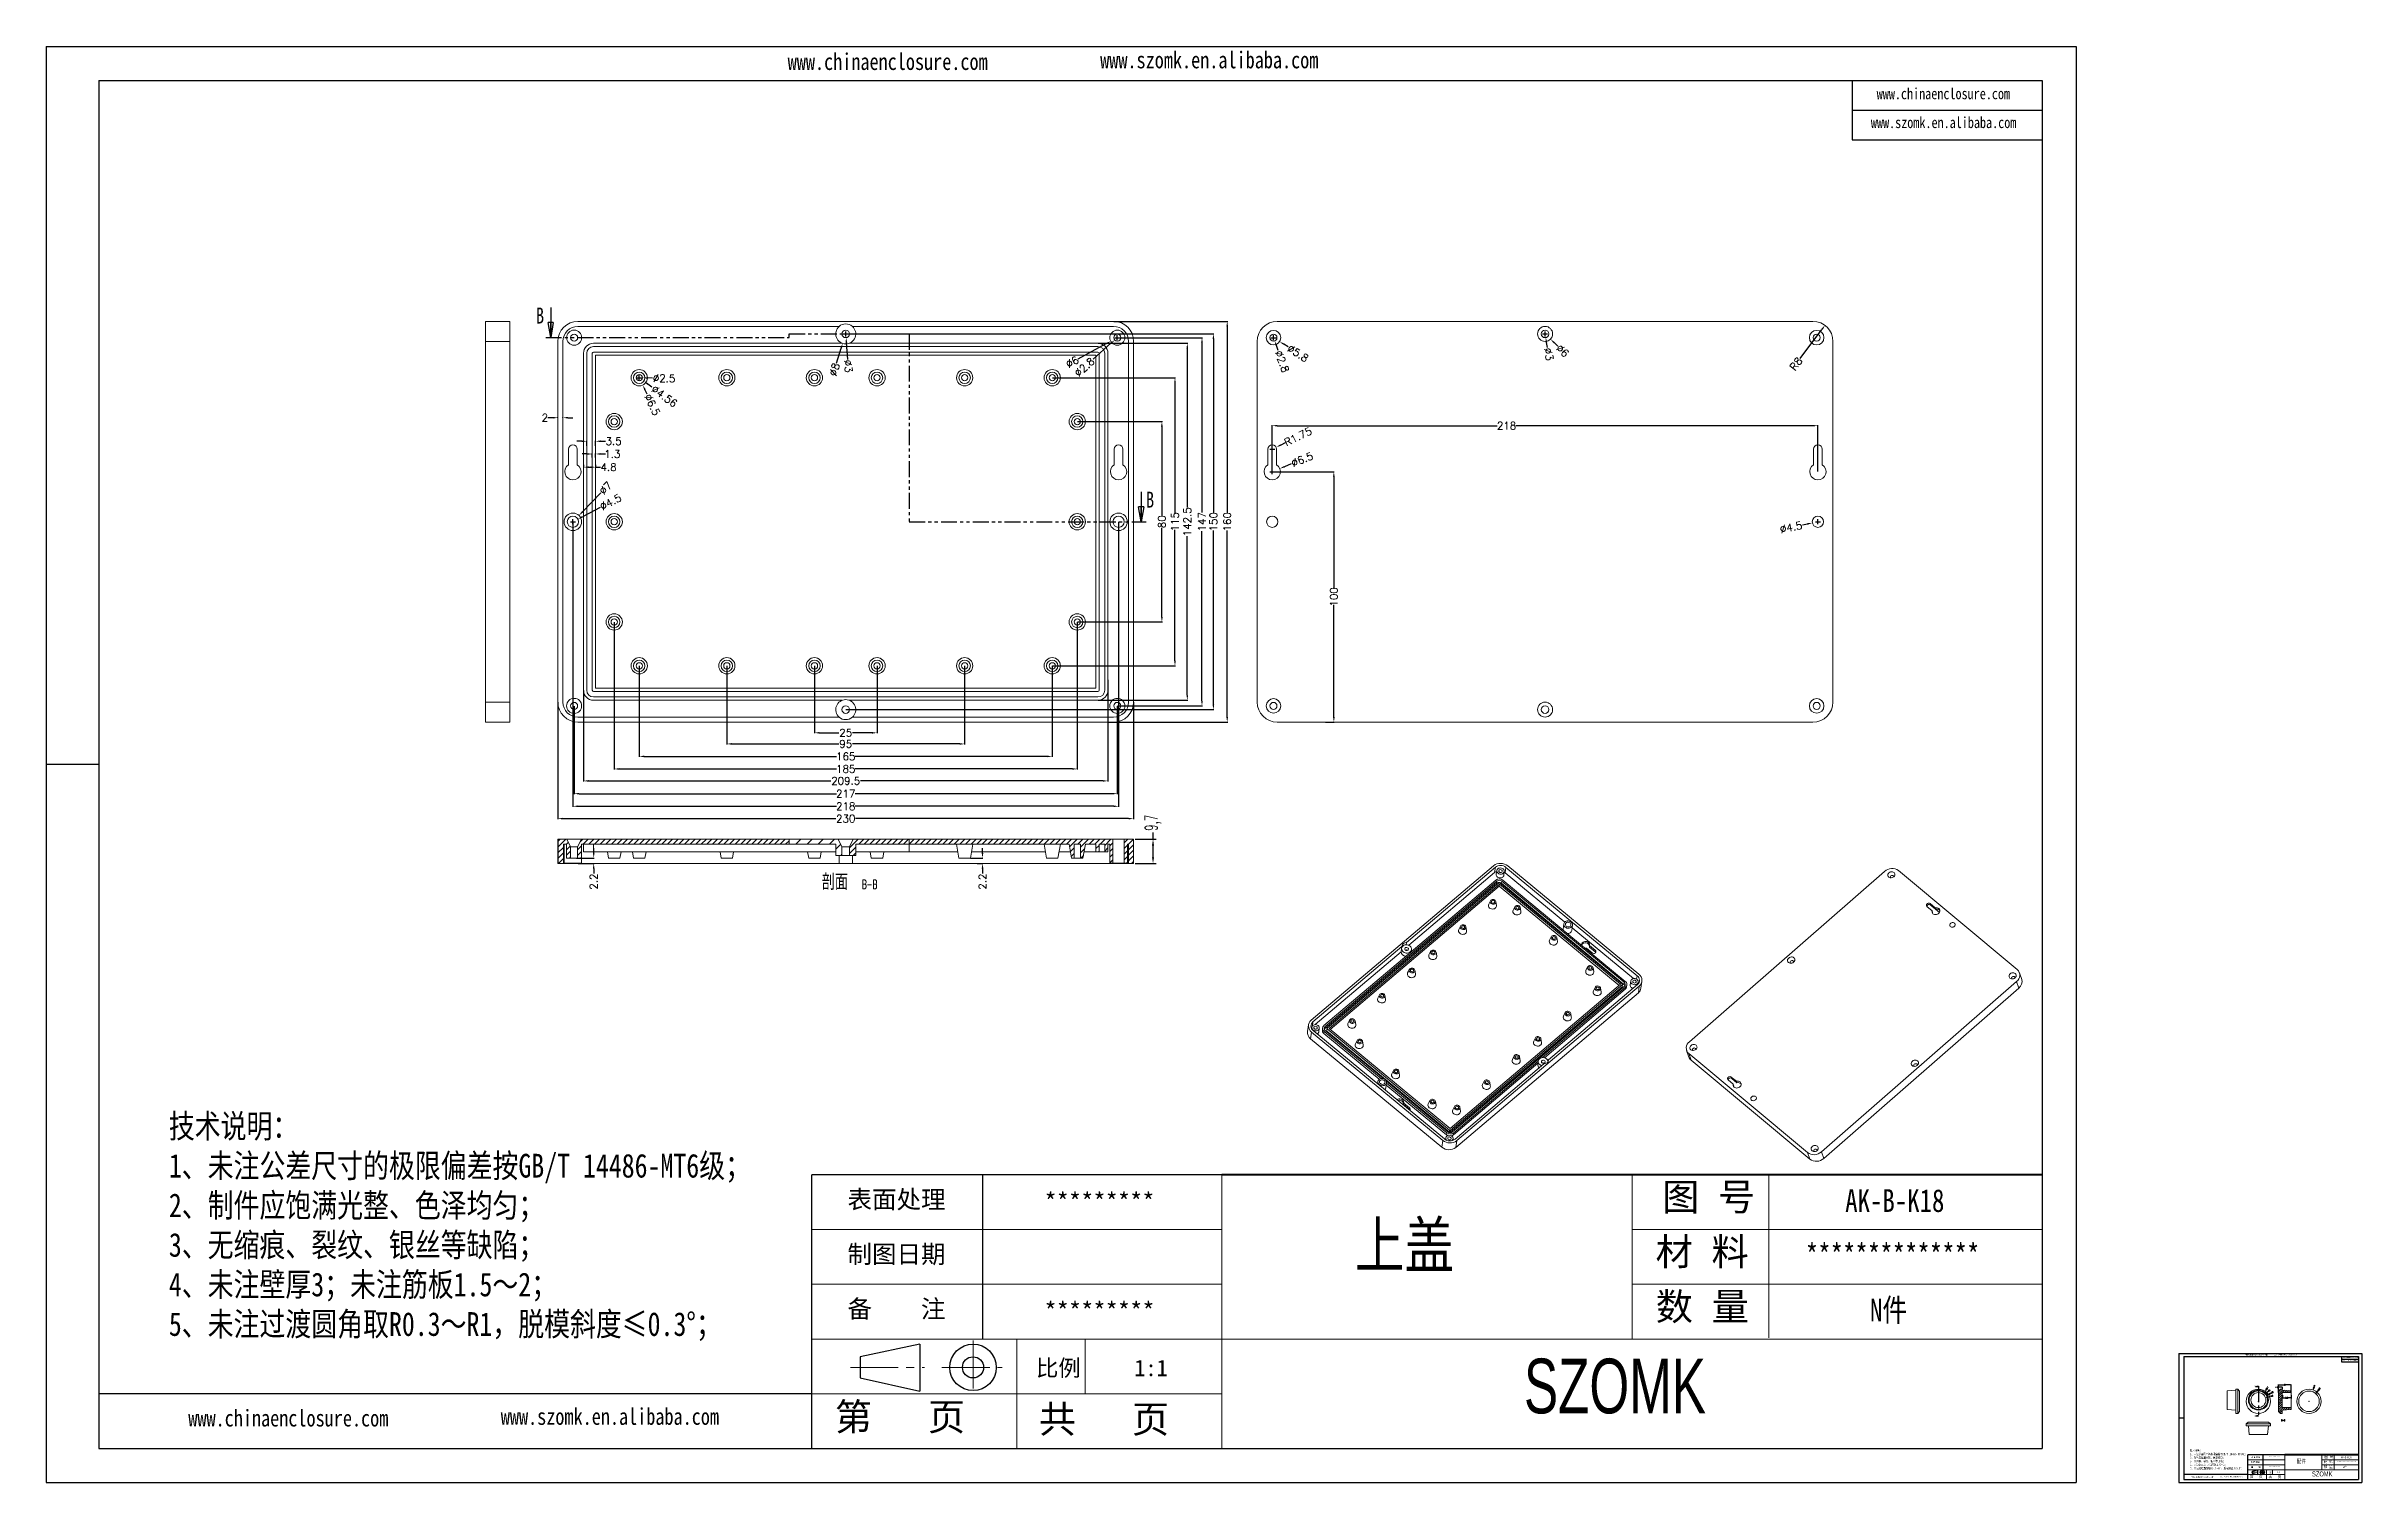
# Model space of a CAD drawing. Header units: inches. Extents: x 1539 to 3411, y 532 to 1105.
# Drawn here: x 2486 to 3411, y 532 to 1105 of the extents above; entities that cross this region are included whole.
import ezdxf

# ---------------------------------------------------------------- set-up
doc = ezdxf.new("R2010")
doc.units = ezdxf.units.IN
doc.linetypes.add('CENTER2', pattern=[28.575, 19.05, -3.175, 3.175, -3.175])
doc.linetypes.add('PHANTOM', pattern=[12.7, 6.35, -1.27, 1.27, -1.27, 1.27, -1.27])
doc.layers.add('文字', color=81, linetype='Continuous')
for name, color, linetype, lineweight in [('粗实线', 7, 'Continuous', 30), ('细实线', 3, 'Continuous', 9), ('细点划线', 2, 'CENTER2', 9)]:
    doc.layers.add(name, color=color, linetype=linetype, lineweight=lineweight)
doc.styles.add('SLDTEXTSTYLE0', font='TXT', dxfattribs={"width": 0.75})
doc.styles.add('SLDTEXTSTYLE1', font='TXT', dxfattribs={"width": 0.75, "bigfont": 'bigfont'})
doc.styles.add('SLDTEXTSTYLE2', font='TXT', dxfattribs={"width": 0.6, "bigfont": 'bigfont'})
doc.styles.get("Standard").update_dxf_attribs({"font": 'txt', "bigfont": 'gbcbig.shx'})
doc.styles.add('宋体', font='', dxfattribs={"width": 0.8, "height": 3.5})
doc.styles.add('长仿宋', font='', dxfattribs={"width": 0.7, "height": 4})
doc.styles.get('宋体').set_extended_font_data('SimSun')
doc.styles.get('长仿宋').set_extended_font_data('SimSun')
doc.dimstyles.new('0.5', dxfattribs={"dimtxt": 0.5, "dimasz": 0.2, "dimexe": 0.18, "dimexo": 0.0625, "dimgap": 0.09, "dimtad": 0, "dimzin": 12, "dimdsep": 46, "dimtxsty": 'Standard', "dimcen": 0.01, "dimclrd": 3, "dimclre": 3, "dimadec": 0, "dimazin": 0, "dimtfac": 1, "dimtofl": 0, "dimtmove": 0, "dimatfit": 3, "dimfxl": 0, "dimtolj": 1, "dimtzin": 0, "dimarcsym": 0})
doc.dimstyles.new('3', dxfattribs={"dimtxt": 3, "dimasz": 2, "dimexe": 0.18, "dimexo": 0.0625, "dimgap": 0.2, "dimtad": 0, "dimzin": 12, "dimdsep": 46, "dimtxsty": 'Standard', "dimcen": 1, "dimclrd": 3, "dimclre": 3, "dimadec": 0, "dimazin": 0, "dimtfac": 1, "dimtofl": 0, "dimtmove": 0, "dimatfit": 3, "dimfxl": 0, "dimtolj": 1, "dimtzin": 0, "dimarcsym": 0})
doc.dimstyles.new('5', dxfattribs={"dimtxt": 5, "dimasz": 2.5, "dimexe": 1.25, "dimexo": 0.625, "dimtad": 0, "dimzin": 12, "dimtxsty": 'SLDTEXTSTYLE2', "dimcen": 2.5, "dimclrd": 3, "dimclre": 3, "dimclrt": 256, "dimadec": 0, "dimazin": 0, "dimtfac": 1, "dimtmove": 0, "dimatfit": 3, "dimfxl": 0, "dimarcsym": 0})
pattern_1 = [(45, (0, -3.431), (-1.122532, 1.122532), [])]

msp = doc.modelspace()

# ---------------------------------------------------------------- texts
at = {"color": 7, "linetype": 'Continuous', "attachment_point": 1, "style": 'SLDTEXTSTYLE0'}
for s, insert, char_height in [('B', (2681.697, 1000.882), 6.35), ('B', (2925.427, 927.382), 6.35), ('D', (3368.25, 570.606), 0.635), ('D', (3368, 558.839), 0.635)]:
    msp.add_mtext(s, dxfattribs=dict(at, insert=insert, char_height=char_height))
at = {"attachment_point": 1}
for s, insert, char_height, width in [('{\\fSimHei|b0|i0|c134|p49;表面处理}', (2806.155, 648.445), 7.18392, 4082.98052), ('{\\fSimHei|b0|i0|c134|p49;*********}', (2884.838, 647.522), 7.18392, 4082.98052), ('{\\fSimHei|b0|i0|c134|p49;制图日期}', (2806.155, 626.601), 7.18392, 4082.98052), ('{\\fSimHei|b0|i0|c134|p49;备    注}', (2806.155, 604.756), 7.18392, 4082.98052), ('{\\fSimHei|b0|i0|c134|p49;*********}', (2884.838, 603.833), 7.18392, 4082.98052), ('{\\fSimHei|b0|i0|c134|p49;备    注}', (3366.902, 538.338), 0.64655, 367.46825), ('{\\fSimHei|b0|i0|c134|p49;表面处理}', (3366.902, 542.27), 0.64655, 367.46825), ('{\\fSimHei|b0|i0|c134|p49;制图日期}', (3366.902, 540.304), 0.64655, 367.46825), ('{\\fSimHei|b0|i0|c134|p49;*********}', (3373.984, 542.187), 0.64655, 367.46825), ('{\\fSimHei|b0|i0|c134|p49;*********}', (3373.984, 538.255), 0.64655, 367.46825)]:
    msp.add_mtext(s, dxfattribs=dict(at, insert=insert, char_height=char_height, width=width))
at = {"color": 0, "linetype": 'Continuous', "lineweight": 0, "insert": (3379.711, 556.996), "char_height": 0.7, "attachment_point": 2, "style": 'SLDTEXTSTYLE2'}
msp.add_mtext('D-D', dxfattribs=at)
at = {"layer": '文字', "color": 0, "attachment_point": 1, "style": '宋体'}
for s, insert, char_height, width in [('www.chinaenclosure.com', (2782.262, 1102.434), 6.67469, 117.26793), ('www.szomk.en.alibaba.com', (2907.107, 1103.095), 6.67469, 117.26793), ('www.chinaenclosure.com', (3217.331, 1088.532), 4.44979, 78.17862), ('www.szomk.en.alibaba.com', (3215.006, 1077.009), 4.44979, 78.17862), ('{\\H1.111x;技术说明：\\P1、未注公差尺寸的极限偏差按GB/T 14486-MT6级；\\P2、制件应饱满光整、色泽均匀；\\P3、无缩痕、裂纹、银丝等缺陷；\\P4、未注壁厚3；未注筋板1.5～2；\\P5、未注过渡圆角取R0.3～R1，脱模斜度≤0.3%%D；}', (2535.05, 678.853), 8.53299, 310.80004), ('{\\H1.111x;AK-B-K18}', (3204.75, 648.939), 8.19167, 94.70487), ('上盖', (3008.769, 635.787), 18.2037, 232.72782), ('{\\H1.111x;**************}', (3188.993, 627.094), 8.19167, 94.70487), ('{\\H1.111x;N件}', (3214.659, 605.25), 8.19167, 94.70487), ('www.chinaenclosure.com', (3364.752, 583.129), 0.60072, 10.55411), ('www.szomk.en.alibaba.com', (3375.988, 583.189), 0.60072, 10.55411), ('www.szomk.en.alibaba.com', (3403.699, 580.841), 0.40048, 7.03608), ('www.chinaenclosure.com', (3403.908, 581.878), 0.40048, 7.03608), ('www.chinaenclosure.com', (2542.809, 560.875), 6.67469, 117.26793), ('www.szomk.en.alibaba.com', (2667.654, 561.535), 6.67469, 117.26793), ('{\\H1.111x;技术说明：\\P1、未注公差尺寸的极限偏差按GB/T 14486-MT6级；\\P2、制件应饱满光整、色泽均匀；\\P3、无缩痕、裂纹、银丝等缺陷；\\P4、未注壁厚3；未注筋板1.5～2；\\P5、未注过渡圆角取R0.3～R1，脱模斜度≤0.3%%D；}', (3342.503, 545.007), 0.76797, 27.972), ('配件', (3385.138, 541.131), 1.6383, 20.9455), ('{\\H1.111x;**************}', (3401.358, 540.349), 0.73725, 8.52344), ('{\\H1.111x;AK-B-K18}', (3402.776, 542.315), 0.73725, 8.52344), ('{\\H1.111x;N件}', (3403.668, 538.383), 0.73725, 8.52344), ('www.chinaenclosure.com', (3343.201, 534.389), 0.60072, 10.55411), ('www.szomk.en.alibaba.com', (3354.437, 534.449), 0.60072, 10.55411)]:
    msp.add_mtext(s, dxfattribs=dict(at, insert=insert, char_height=char_height, width=width))
at = {"layer": '粗实线', "attachment_point": 1, "style": '长仿宋'}
for insert, char_height, width in [((3076.418, 581.289), 21.84445, 244.96385), ((3391.226, 536.226), 1.966, 22.04675)]:
    msp.add_mtext('{\\fSTXinwei|b0|i0|c134|p2;SZOMK}', dxfattribs=dict(at, insert=insert, char_height=char_height, width=width))
at = {"layer": '细实线', "color": 7, "attachment_point": 1}
for s, insert, char_height, width in [('{\\fSimSun|b0|i0|c134|p54;图 号}', (3131.586, 651.329), 10.92222, 54.61112), ('{\\fSimSun|b0|i0|c134|p54;材 料   }', (3128.996, 629.484), 10.92222, 54.61112), ('{\\fSimSun|b0|i0|c134|p54;数 量}', (3129.049, 607.532), 10.92222, 49.34798), ('{\\fSimSun|b0|i0|c134|p54;比例}', (2881.471, 580.838), 6.55333, 28.7671), ('{\\fSimSun|b0|i0|c134|p54;1:1}', (2920.723, 580.838), 6.55333, 28.7671), ('{\\fSimSun|b0|i0|c134|p54;第   页}', (2801.099, 563.512), 10.92222, 81.91667), ('{\\fSimSun|b0|i0|c134|p54; 共   页}', (2875.162, 562.584), 10.92222, 81.91667), ('{\\fSimSun|b0|i0|c134|p54;材 料   }', (3395.958, 540.564), 0.983, 4.915), ('{\\fSimSun|b0|i0|c134|p54;数 量}', (3395.963, 538.588), 0.983, 4.44132), ('{\\fSimSun|b0|i0|c134|p54;图 号}', (3396.191, 542.53), 0.983, 4.915), ('{\\fSimSun|b0|i0|c134|p54;第   页}', (3366.447, 534.626), 0.983, 7.3725), ('{\\fSimSun|b0|i0|c134|p54;比例}', (3373.681, 536.186), 0.5898, 2.58904), ('{\\fSimSun|b0|i0|c134|p54; 共   页}', (3373.113, 534.543), 0.983, 7.3725), ('{\\fSimSun|b0|i0|c134|p54;1:1}', (3377.213, 536.186), 0.5898, 2.58904)]:
    msp.add_mtext(s, dxfattribs=dict(at, insert=insert, char_height=char_height, width=width))

# ---------------------------------------------------------------- blocks, each defined once
blk = doc.blocks.new('_CLOSED')
at = {"color": 0, "linetype": 'ByBlock', "lineweight": -2}
for p, q in [((-1, 0.166667), (0, 0)), ((-1, 0.166667), (-1, -0.166667)), ((0, 0), (-1, -0.166667)), ((0, 0), (-1, 0))]:
    blk.add_line(p, q, dxfattribs=at)
blk = doc.blocks.new('SW_NOTE_1')
at = {"color": 0, "linetype": 'Continuous', "lineweight": 0, "attachment_point": 2}
for s, insert, char_height, style in [('\\M+19655\\M+196CA', (8.33, 8.19), 6.35, 'SLDTEXTSTYLE1'), ('B-B', (22.23, 5.8), 3.5, 'SLDTEXTSTYLE2')]:
    blk.add_mtext(s, dxfattribs=dict(at, insert=insert, char_height=char_height, style=style))
blk = doc.blocks.new('*D145')
at = {"color": 3, "lineweight": -2}
for p, q in [((2792.96, 857.82), (2792.96, 830.95)), ((2817.96, 857.82), (2817.96, 830.95)), ((2794.96, 831.13), (2802.76, 831.13)), ((2815.96, 831.13), (2808.16, 831.13))]:
    blk.add_line(p, q, dxfattribs=at)
at = {"color": 3}
for points in [[(2794.96, 831.46), (2794.96, 830.79), (2792.96, 831.13)], [(2815.96, 831.46), (2815.96, 830.79), (2817.96, 831.13)]]:
    blk.add_solid(points, dxfattribs=at)
at = {"layer": 'Defpoints', "color": 0}
for p in [(2792.96, 857.88), (2817.96, 857.88), (2817.96, 831.13)]:
    blk.add_point(p, dxfattribs=at)
at = {"color": 0, "insert": (2805.46, 831.13), "char_height": 3, "attachment_point": 5}
blk.add_mtext('\\A1;25', dxfattribs=at)
blk = doc.blocks.new('*D146')
at = {"color": 3, "lineweight": -2}
for p, q in [((2757.96, 857.82), (2757.96, 826.51)), ((2852.96, 857.82), (2852.96, 826.51)), ((2759.96, 826.69), (2802.76, 826.69)), ((2850.96, 826.69), (2808.16, 826.69))]:
    blk.add_line(p, q, dxfattribs=at)
at = {"color": 3}
for points in [[(2759.96, 827.02), (2759.96, 826.35), (2757.96, 826.69)], [(2850.96, 827.02), (2850.96, 826.35), (2852.96, 826.69)]]:
    blk.add_solid(points, dxfattribs=at)
at = {"layer": 'Defpoints', "color": 0}
for p in [(2757.96, 857.88), (2852.96, 857.88), (2852.96, 826.69)]:
    blk.add_point(p, dxfattribs=at)
at = {"color": 0, "insert": (2805.46, 826.69), "char_height": 3, "attachment_point": 5}
blk.add_mtext('\\A1;95', dxfattribs=at)
blk = doc.blocks.new('*D147')
at = {"color": 3, "lineweight": -2}
for p, q in [((2722.96, 857.82), (2722.96, 821.53)), ((2887.96, 857.82), (2887.96, 821.53)), ((2724.96, 821.71), (2801.76, 821.71)), ((2885.96, 821.71), (2809.16, 821.71))]:
    blk.add_line(p, q, dxfattribs=at)
at = {"color": 3}
for points in [[(2724.96, 822.04), (2724.96, 821.37), (2722.96, 821.71)], [(2885.96, 822.04), (2885.96, 821.37), (2887.96, 821.71)]]:
    blk.add_solid(points, dxfattribs=at)
at = {"layer": 'Defpoints', "color": 0}
for p in [(2722.96, 857.88), (2887.96, 857.88), (2887.96, 821.71)]:
    blk.add_point(p, dxfattribs=at)
at = {"color": 0, "insert": (2805.46, 821.71), "char_height": 3, "attachment_point": 5}
blk.add_mtext('\\A1;165', dxfattribs=at)
blk = doc.blocks.new('*D148')
at = {"color": 3, "lineweight": -2}
for p, q in [((2712.96, 875.32), (2712.96, 816.52)), ((2897.96, 875.32), (2897.96, 816.52)), ((2714.96, 816.7), (2801.76, 816.7)), ((2895.96, 816.7), (2809.16, 816.7))]:
    blk.add_line(p, q, dxfattribs=at)
at = {"color": 3}
for points in [[(2714.96, 817.03), (2714.96, 816.36), (2712.96, 816.7)], [(2895.96, 817.03), (2895.96, 816.36), (2897.96, 816.7)]]:
    blk.add_solid(points, dxfattribs=at)
at = {"layer": 'Defpoints', "color": 0}
for p in [(2712.96, 875.38), (2897.96, 875.38), (2712.96, 816.7)]:
    blk.add_point(p, dxfattribs=at)
at = {"color": 0, "insert": (2805.46, 816.7), "char_height": 3, "attachment_point": 5}
blk.add_mtext('\\A1;185', dxfattribs=at)
blk = doc.blocks.new('*D149')
at = {"color": 3, "lineweight": -2}
for p, q in [((2910.21, 852.31), (2910.21, 811.74)), ((2700.71, 848.07), (2700.71, 811.74)), ((2702.71, 811.92), (2799.51, 811.92)), ((2908.21, 811.92), (2811.41, 811.92))]:
    blk.add_line(p, q, dxfattribs=at)
at = {"color": 3}
for points in [[(2702.71, 812.25), (2702.71, 811.59), (2700.71, 811.92)], [(2908.21, 812.25), (2908.21, 811.59), (2910.21, 811.92)]]:
    blk.add_solid(points, dxfattribs=at)
at = {"layer": 'Defpoints', "color": 0}
for p in [(2910.21, 852.37), (2700.71, 848.13), (2700.71, 811.92)]:
    blk.add_point(p, dxfattribs=at)
at = {"color": 0, "insert": (2805.46, 811.92), "char_height": 3, "attachment_point": 5}
blk.add_mtext('\\A1;209.5', dxfattribs=at)
blk = doc.blocks.new('*D150')
at = {"color": 3, "lineweight": -2}
for p, q in [((2696.96, 841.82), (2696.96, 806.65)), ((2913.96, 841.82), (2913.96, 806.65)), ((2698.96, 806.83), (2801.76, 806.83)), ((2911.96, 806.83), (2809.16, 806.83))]:
    blk.add_line(p, q, dxfattribs=at)
at = {"color": 3}
for points in [[(2698.96, 807.16), (2698.96, 806.49), (2696.96, 806.83)], [(2911.96, 807.16), (2911.96, 806.49), (2913.96, 806.83)]]:
    blk.add_solid(points, dxfattribs=at)
at = {"layer": 'Defpoints', "color": 0}
for p in [(2696.96, 841.88), (2913.96, 841.88), (2696.96, 806.83)]:
    blk.add_point(p, dxfattribs=at)
at = {"color": 0, "insert": (2805.46, 806.83), "char_height": 3, "attachment_point": 5}
blk.add_mtext('\\A1;217', dxfattribs=at)
blk = doc.blocks.new('*D151')
at = {"color": 3, "lineweight": -2}
for p, q in [((2696.46, 915.32), (2696.46, 801.62)), ((2914.46, 915.32), (2914.46, 801.62)), ((2698.46, 801.8), (2801.76, 801.8)), ((2912.46, 801.8), (2809.16, 801.8))]:
    blk.add_line(p, q, dxfattribs=at)
at = {"color": 3}
for points in [[(2698.46, 802.13), (2698.46, 801.46), (2696.46, 801.8)], [(2912.46, 802.13), (2912.46, 801.46), (2914.46, 801.8)]]:
    blk.add_solid(points, dxfattribs=at)
at = {"layer": 'Defpoints', "color": 0}
for p in [(2696.46, 915.38), (2914.46, 915.38), (2696.46, 801.8)]:
    blk.add_point(p, dxfattribs=at)
at = {"color": 0, "insert": (2805.46, 801.8), "char_height": 3, "attachment_point": 5}
blk.add_mtext('\\A1;218', dxfattribs=at)
blk = doc.blocks.new('*D152')
at = {"color": 3, "lineweight": -2}
for p, q in [((2690.46, 843.32), (2690.46, 796.68)), ((2920.46, 843.32), (2920.46, 796.68)), ((2692.46, 796.86), (2801.51, 796.86)), ((2918.46, 796.86), (2809.41, 796.86))]:
    blk.add_line(p, q, dxfattribs=at)
at = {"color": 3}
for points in [[(2692.46, 797.19), (2692.46, 796.53), (2690.46, 796.86)], [(2918.46, 797.19), (2918.46, 796.53), (2920.46, 796.86)]]:
    blk.add_solid(points, dxfattribs=at)
at = {"layer": 'Defpoints', "color": 0}
for p in [(2690.46, 843.38), (2920.46, 843.38), (2690.46, 796.86)]:
    blk.add_point(p, dxfattribs=at)
at = {"color": 0, "insert": (2805.46, 796.86), "char_height": 3, "attachment_point": 5}
blk.add_mtext('\\A1;230', dxfattribs=at)
blk = doc.blocks.new('*D153')
at = {"color": 3, "lineweight": -2}
for p, q in [((2898.02, 955.38), (2931.94, 955.38)), ((2931.76, 953.38), (2931.76, 917.83)), ((2931.76, 877.38), (2931.76, 912.93)), ((2898.02, 875.38), (2931.94, 875.38))]:
    blk.add_line(p, q, dxfattribs=at)
at = {"color": 3}
for points in [[(2931.42, 953.38), (2932.09, 953.38), (2931.76, 955.38)], [(2931.42, 877.38), (2932.09, 877.38), (2931.76, 875.38)]]:
    blk.add_solid(points, dxfattribs=at)
at = {"layer": 'Defpoints', "color": 0}
for p in [(2897.96, 955.38), (2931.76, 955.38), (2897.96, 875.38)]:
    blk.add_point(p, dxfattribs=at)
at = {"color": 0, "insert": (2931.76, 915.38), "char_height": 3, "attachment_point": 5, "rotation": 90}
blk.add_mtext('\\A1;80', dxfattribs=at)
blk = doc.blocks.new('*D154')
at = {"color": 3, "lineweight": -2}
for p, q in [((2888.02, 972.88), (2937.17, 972.88)), ((2936.99, 970.88), (2936.99, 918.58)), ((2936.99, 859.88), (2936.99, 912.18)), ((2888.02, 857.88), (2937.17, 857.88))]:
    blk.add_line(p, q, dxfattribs=at)
at = {"color": 3}
for points in [[(2936.65, 970.88), (2937.32, 970.88), (2936.99, 972.88)], [(2936.65, 859.88), (2937.32, 859.88), (2936.99, 857.88)]]:
    blk.add_solid(points, dxfattribs=at)
at = {"layer": 'Defpoints', "color": 0}
for p in [(2887.96, 972.88), (2936.99, 972.88), (2887.96, 857.88)]:
    blk.add_point(p, dxfattribs=at)
at = {"color": 0, "insert": (2936.99, 915.38), "char_height": 3, "attachment_point": 5, "rotation": 90}
blk.add_mtext('\\A1;115', dxfattribs=at)
blk = doc.blocks.new('*D155')
at = {"color": 3, "lineweight": -2}
for p, q in [((2906.27, 986.63), (2942.1, 986.63)), ((2941.92, 984.63), (2941.92, 921.08)), ((2941.92, 846.13), (2941.92, 909.68)), ((2906.27, 844.13), (2942.1, 844.13))]:
    blk.add_line(p, q, dxfattribs=at)
at = {"color": 3}
for points in [[(2941.58, 984.63), (2942.25, 984.63), (2941.92, 986.63)], [(2941.58, 846.13), (2942.25, 846.13), (2941.92, 844.13)]]:
    blk.add_solid(points, dxfattribs=at)
at = {"layer": 'Defpoints', "color": 0}
for p in [(2906.21, 986.63), (2941.92, 986.63), (2906.21, 844.13)]:
    blk.add_point(p, dxfattribs=at)
at = {"color": 0, "insert": (2941.92, 915.38), "char_height": 3, "attachment_point": 5, "rotation": 90}
blk.add_mtext('\\A1;142.5', dxfattribs=at)
blk = doc.blocks.new('*D156')
at = {"color": 3, "lineweight": -2}
for p, q in [((2914.02, 988.88), (2947.96, 988.88)), ((2947.78, 986.88), (2947.78, 919.08)), ((2947.78, 843.88), (2947.78, 911.68)), ((2914.02, 841.88), (2947.96, 841.88))]:
    blk.add_line(p, q, dxfattribs=at)
at = {"color": 3}
for points in [[(2947.44, 986.88), (2948.11, 986.88), (2947.78, 988.88)], [(2947.44, 843.88), (2948.11, 843.88), (2947.78, 841.88)]]:
    blk.add_solid(points, dxfattribs=at)
at = {"layer": 'Defpoints', "color": 0}
for p in [(2913.96, 988.88), (2947.78, 988.88), (2913.96, 841.88)]:
    blk.add_point(p, dxfattribs=at)
at = {"color": 0, "insert": (2947.78, 915.38), "char_height": 3, "attachment_point": 5, "rotation": 90}
blk.add_mtext('\\A1;147', dxfattribs=at)
blk = doc.blocks.new('*D157')
at = {"color": 3, "lineweight": -2}
for p, q in [((2805.52, 990.38), (2952.52, 990.38)), ((2952.34, 988.38), (2952.34, 918.83)), ((2952.34, 842.38), (2952.34, 911.93)), ((2805.52, 840.38), (2952.52, 840.38))]:
    blk.add_line(p, q, dxfattribs=at)
at = {"color": 3}
for points in [[(2952.01, 988.38), (2952.68, 988.38), (2952.34, 990.38)], [(2952.01, 842.38), (2952.68, 842.38), (2952.34, 840.38)]]:
    blk.add_solid(points, dxfattribs=at)
at = {"layer": 'Defpoints', "color": 0}
for p in [(2805.46, 990.38), (2952.34, 990.38), (2805.46, 840.38)]:
    blk.add_point(p, dxfattribs=at)
at = {"color": 0, "insert": (2952.34, 915.38), "char_height": 3, "attachment_point": 5, "rotation": 90}
blk.add_mtext('\\A1;150', dxfattribs=at)
blk = doc.blocks.new('*D158')
at = {"color": 3, "lineweight": -2}
for p, q in [((2912.52, 995.38), (2958.04, 995.38)), ((2957.86, 993.38), (2957.86, 918.83)), ((2957.86, 837.38), (2957.86, 911.93)), ((2910.27, 835.38), (2958.04, 835.38))]:
    blk.add_line(p, q, dxfattribs=at)
at = {"color": 3}
for points in [[(2957.52, 993.38), (2958.19, 993.38), (2957.86, 995.38)], [(2957.52, 837.38), (2958.19, 837.38), (2957.86, 835.38)]]:
    blk.add_solid(points, dxfattribs=at)
at = {"layer": 'Defpoints', "color": 0}
for p in [(2912.46, 995.38), (2910.21, 835.38), (2957.86, 835.38)]:
    blk.add_point(p, dxfattribs=at)
at = {"color": 0, "insert": (2957.86, 915.38), "char_height": 3, "attachment_point": 5, "rotation": 90}
blk.add_mtext('\\A1;160', dxfattribs=at)
blk = doc.blocks.new('*D159')
at = {"color": 3, "lineweight": -2}
for p, q in [((2921.09, 788.64), (2929.47, 788.64)), ((2928.22, 788.64), (2928.22, 791.32)), ((2921.09, 778.94), (2929.47, 778.94)), ((2928.22, 781.44), (2928.22, 786.14))]:
    blk.add_line(p, q, dxfattribs=at)
at = {"color": 3}
for points in [[(2927.8, 786.14), (2928.63, 786.14), (2928.22, 788.64)], [(2927.8, 781.44), (2928.63, 781.44), (2928.22, 778.94)]]:
    blk.add_solid(points, dxfattribs=at)
at = {"layer": 'Defpoints', "color": 0}
for p in [(2920.46, 788.64), (2928.22, 788.64), (2920.46, 778.94)]:
    blk.add_point(p, dxfattribs=at)
at = {"insert": (2928.22, 795.19), "char_height": 5, "attachment_point": 5, "rotation": 90, "style": 'SLDTEXTSTYLE2'}
blk.add_mtext('9,7', dxfattribs=at)
blk = doc.blocks.new('*D160')
at = {"color": 3, "lineweight": -2}
for p, q in [((2855.3, 781.14), (2860.28, 781.14)), ((2857.93, 778.94), (2860.28, 778.94)), ((2860.1, 783.14), (2860.1, 785.14)), ((2860.1, 776.94), (2860.1, 774.94))]:
    blk.add_line(p, q, dxfattribs=at)
at = {"color": 3}
for points in [[(2859.77, 783.14), (2860.44, 783.14), (2860.1, 781.14)], [(2859.77, 776.94), (2860.44, 776.94), (2860.1, 778.94)]]:
    blk.add_solid(points, dxfattribs=at)
at = {"layer": 'Defpoints', "color": 0}
for p in [(2855.24, 781.14), (2857.87, 778.94), (2860.1, 778.94)]:
    blk.add_point(p, dxfattribs=at)
at = {"color": 0, "insert": (2860.1, 771.74), "char_height": 3, "attachment_point": 5, "rotation": 90}
blk.add_mtext('\\A1;2.2', dxfattribs=at)
blk = doc.blocks.new('*D161')
at = {"color": 3, "lineweight": -2}
for p, q in [((2697.92, 781.14), (2704.95, 781.14)), ((2698.52, 778.94), (2704.95, 778.94)), ((2704.77, 783.14), (2704.77, 785.14)), ((2704.77, 776.94), (2704.77, 774.94))]:
    blk.add_line(p, q, dxfattribs=at)
at = {"color": 3}
for points in [[(2704.44, 783.14), (2705.1, 783.14), (2704.77, 781.14)], [(2704.44, 776.94), (2705.1, 776.94), (2704.77, 778.94)]]:
    blk.add_solid(points, dxfattribs=at)
at = {"layer": 'Defpoints', "color": 0}
for p in [(2697.85, 781.14), (2698.46, 778.94), (2704.77, 781.14)]:
    blk.add_point(p, dxfattribs=at)
at = {"color": 0, "insert": (2704.77, 771.74), "char_height": 3, "attachment_point": 5, "rotation": 90}
blk.add_mtext('\\A1;2.2', dxfattribs=at)
blk = doc.blocks.new('*D162')
at = {"color": 3, "lineweight": -2}
for p, q in [((2721.96, 972.88), (2723.96, 972.88)), ((2722.96, 971.88), (2722.96, 973.88)), ((2726.11, 966.35), (2725.24, 968.15))]:
    blk.add_line(p, q, dxfattribs=at)
at = {"color": 3}
blk.add_solid([(2725.54, 968.3), (2724.94, 968.01), (2724.37, 969.95)], dxfattribs=at)
at = {"layer": 'Defpoints', "color": 0}
for p in [(2721.55, 975.81), (2724.37, 969.95)]:
    blk.add_point(p, dxfattribs=at)
at = {"color": 0, "insert": (2728.15, 962.11), "char_height": 3, "attachment_point": 5, "rotation": 295.70769}
blk.add_mtext('\\A1;∅6.5', dxfattribs=at)
blk = doc.blocks.new('*D163')
at = {"color": 3, "lineweight": -2}
for p, q in [((2721.96, 972.88), (2723.96, 972.88)), ((2722.96, 971.88), (2722.96, 973.88)), ((2728.02, 969.16), (2726.41, 970.35))]:
    blk.add_line(p, q, dxfattribs=at)
at = {"color": 3}
blk.add_solid([(2726.61, 970.61), (2726.21, 970.08), (2724.8, 971.53)], dxfattribs=at)
at = {"layer": 'Defpoints', "color": 0}
for p in [(2721.13, 974.23), (2724.8, 971.53)]:
    blk.add_point(p, dxfattribs=at)
at = {"color": 0, "insert": (2733.01, 965.49), "char_height": 3, "attachment_point": 5, "rotation": 323.6519}
blk.add_mtext('\\A1;∅4.56', dxfattribs=at)
blk = doc.blocks.new('*D164')
at = {"color": 3, "lineweight": -2}
for p, q in [((2721.96, 972.88), (2723.96, 972.88)), ((2722.96, 971.88), (2722.96, 973.88)), ((2728.21, 972.75), (2726.21, 972.8))]:
    blk.add_line(p, q, dxfattribs=at)
at = {"color": 3}
blk.add_solid([(2726.22, 973.14), (2726.2, 972.47), (2724.21, 972.85)], dxfattribs=at)
at = {"layer": 'Defpoints', "color": 0}
for p in [(2721.71, 972.91), (2724.21, 972.85)]:
    blk.add_point(p, dxfattribs=at)
at = {"color": 0, "insert": (2732.91, 972.64), "char_height": 3, "attachment_point": 5, "rotation": 358.59436}
blk.add_mtext('\\A1;∅2.5', dxfattribs=at)
blk = doc.blocks.new('*D165')
at = {"color": 3, "lineweight": -2}
for p, q in [((2804.46, 990.38), (2806.46, 990.38)), ((2805.46, 989.38), (2805.46, 991.38)), ((2801.76, 978.75), (2803.64, 984.66))]:
    blk.add_line(p, q, dxfattribs=at)
at = {"color": 3}
blk.add_solid([(2803.32, 984.77), (2803.96, 984.56), (2804.25, 986.57)], dxfattribs=at)
at = {"layer": 'Defpoints', "color": 0}
for p in [(2806.67, 994.19), (2804.25, 986.57)]:
    blk.add_point(p, dxfattribs=at)
at = {"color": 0, "insert": (2800.94, 976.17), "char_height": 3, "attachment_point": 5, "rotation": 72.35083}
blk.add_mtext('\\A1;∅8', dxfattribs=at)
blk = doc.blocks.new('*D166')
at = {"color": 3, "lineweight": -2}
for p, q in [((2804.46, 990.38), (2806.46, 990.38)), ((2805.46, 989.38), (2805.46, 991.38)), ((2806.28, 980.2), (2805.74, 986.89))]:
    blk.add_line(p, q, dxfattribs=at)
at = {"color": 3}
blk.add_solid([(2806.08, 986.92), (2805.41, 986.87), (2805.58, 988.89)], dxfattribs=at)
at = {"layer": 'Defpoints', "color": 0}
for p in [(2805.34, 991.88), (2805.58, 988.89)]:
    blk.add_point(p, dxfattribs=at)
at = {"color": 0, "insert": (2806.5, 977.51), "char_height": 3, "attachment_point": 5, "rotation": 274.61677}
blk.add_mtext('\\A1;∅3', dxfattribs=at)
blk = doc.blocks.new('*D167')
at = {"color": 3, "lineweight": -2}
for p, q in [((2707.63, 926.92), (2700.29, 919.33)), ((2696.46, 914.38), (2696.46, 916.38)), ((2695.46, 915.38), (2697.46, 915.38))]:
    blk.add_line(p, q, dxfattribs=at)
at = {"color": 3}
blk.add_solid([(2700.05, 919.56), (2700.53, 919.1), (2698.9, 917.9)], dxfattribs=at)
at = {"layer": 'Defpoints', "color": 0}
for p in [(2698.9, 917.9), (2694.03, 912.87)]:
    blk.add_point(p, dxfattribs=at)
at = {"color": 0, "insert": (2709.51, 928.86), "char_height": 3, "attachment_point": 5, "rotation": 45.91702}
blk.add_mtext('\\A1;∅7', dxfattribs=at)
blk = doc.blocks.new('*D168')
at = {"color": 3, "lineweight": -2}
for p, q in [((2696.46, 914.38), (2696.46, 916.38)), ((2707.36, 921.08), (2700.23, 917.35)), ((2695.46, 915.38), (2697.46, 915.38))]:
    blk.add_line(p, q, dxfattribs=at)
at = {"color": 3}
blk.add_solid([(2700.07, 917.65), (2700.38, 917.06), (2698.46, 916.42)], dxfattribs=at)
at = {"layer": 'Defpoints', "color": 0}
for p in [(2698.46, 916.42), (2694.47, 914.34)]:
    blk.add_point(p, dxfattribs=at)
at = {"color": 0, "insert": (2711.52, 923.25), "char_height": 3, "attachment_point": 5, "rotation": 27.59266}
blk.add_mtext('\\A1;∅4.5', dxfattribs=at)
blk = doc.blocks.new('*D169')
at = {"color": 3, "lineweight": -2}
for p, q in [((2913.96, 987.88), (2913.96, 989.88)), ((2898.34, 980.46), (2909.56, 986.51)), ((2912.96, 988.88), (2914.96, 988.88))]:
    blk.add_line(p, q, dxfattribs=at)
at = {"color": 3}
blk.add_solid([(2909.4, 986.8), (2909.72, 986.22), (2911.32, 987.46)], dxfattribs=at)
at = {"layer": 'Defpoints', "color": 0}
for p in [(2916.6, 990.31), (2911.32, 987.46)]:
    blk.add_point(p, dxfattribs=at)
at = {"color": 0, "insert": (2895.96, 979.18), "char_height": 3, "attachment_point": 5, "rotation": 28.31996}
blk.add_mtext('\\A1;∅6', dxfattribs=at)
blk = doc.blocks.new('*D170')
at = {"color": 3, "lineweight": -2}
for p, q in [((2913.96, 987.88), (2913.96, 989.88)), ((2904.33, 980.27), (2911.43, 986.62)), ((2912.96, 988.88), (2914.96, 988.88))]:
    blk.add_line(p, q, dxfattribs=at)
at = {"color": 3}
blk.add_solid([(2911.2, 986.87), (2911.65, 986.37), (2912.92, 987.95)], dxfattribs=at)
at = {"layer": 'Defpoints', "color": 0}
for p in [(2915.01, 989.81), (2912.92, 987.95)]:
    blk.add_point(p, dxfattribs=at)
at = {"color": 0, "insert": (2900.82, 977.14), "char_height": 3, "attachment_point": 5, "rotation": 41.78151}
blk.add_mtext('\\A1;∅2.8', dxfattribs=at)
blk = doc.blocks.new('*D171')
at = {"color": 3, "lineweight": -2}
for p, q in [((2702.21, 942.44), (2700.21, 942.44)), ((2704.21, 941.1), (2704.21, 942.62)), ((2705.51, 941.1), (2705.51, 942.62)), ((2707.51, 942.44), (2709.51, 942.44))]:
    blk.add_line(p, q, dxfattribs=at)
at = {"color": 3}
for points in [[(2702.21, 942.78), (2702.21, 942.11), (2704.21, 942.44)], [(2707.51, 942.78), (2707.51, 942.11), (2705.51, 942.44)]]:
    blk.add_solid(points, dxfattribs=at)
at = {"layer": 'Defpoints', "color": 0}
for p in [(2704.21, 941.03), (2705.51, 942.44), (2705.51, 941.03)]:
    blk.add_point(p, dxfattribs=at)
at = {"color": 0, "insert": (2712.21, 942.44), "char_height": 3, "attachment_point": 5}
blk.add_mtext('\\A1;1.3', dxfattribs=at)
blk = doc.blocks.new('*D172')
at = {"color": 3, "lineweight": -2}
for p, q in [((2700.01, 947.53), (2698.01, 947.53)), ((2702.01, 945.69), (2702.01, 947.71)), ((2705.51, 945.69), (2705.51, 947.71)), ((2707.51, 947.53), (2709.51, 947.53))]:
    blk.add_line(p, q, dxfattribs=at)
at = {"color": 3}
for points in [[(2700.01, 947.86), (2700.01, 947.19), (2702.01, 947.53)], [(2707.51, 947.86), (2707.51, 947.19), (2705.51, 947.53)]]:
    blk.add_solid(points, dxfattribs=at)
at = {"layer": 'Defpoints', "color": 0}
for p in [(2702.01, 945.62), (2705.51, 947.53), (2705.51, 945.62)]:
    blk.add_point(p, dxfattribs=at)
at = {"color": 0, "insert": (2712.71, 947.53), "char_height": 3, "attachment_point": 5}
blk.add_mtext('\\A1;3.5', dxfattribs=at)
blk = doc.blocks.new('*D173')
at = {"color": 3, "lineweight": -2}
for p, q in [((2700.71, 938.16), (2700.71, 937)), ((2702.71, 937.18), (2703.51, 937.18)), ((2705.51, 938.16), (2705.51, 937)), ((2705.51, 937.18), (2707.51, 937.18))]:
    blk.add_line(p, q, dxfattribs=at)
at = {"color": 3}
for points in [[(2702.71, 937.51), (2702.71, 936.85), (2700.71, 937.18)], [(2703.51, 937.51), (2703.51, 936.85), (2705.51, 937.18)]]:
    blk.add_solid(points, dxfattribs=at)
at = {"layer": 'Defpoints', "color": 0}
for p in [(2700.71, 938.22), (2705.51, 938.22), (2705.51, 937.18)]:
    blk.add_point(p, dxfattribs=at)
at = {"color": 0, "insert": (2710.71, 937.18), "char_height": 3, "attachment_point": 5}
blk.add_mtext('\\A1;4.8', dxfattribs=at)
blk = doc.blocks.new('*D174')
at = {"color": 3, "lineweight": -2}
for p, q in [((2688.46, 956.92), (2686.46, 956.92)), ((2690.46, 956.99), (2690.46, 957.1)), ((2692.46, 956.99), (2692.46, 957.1)), ((2694.46, 956.92), (2696.46, 956.92))]:
    blk.add_line(p, q, dxfattribs=at)
at = {"color": 3}
for points in [[(2688.46, 957.26), (2688.46, 956.59), (2690.46, 956.92)], [(2694.46, 957.26), (2694.46, 956.59), (2692.46, 956.92)]]:
    blk.add_solid(points, dxfattribs=at)
at = {"layer": 'Defpoints', "color": 0}
for p in [(2690.46, 956.92), (2690.46, 956.92), (2692.46, 956.92)]:
    blk.add_point(p, dxfattribs=at)
at = {"color": 0, "insert": (2685.26, 956.92), "char_height": 3, "attachment_point": 5}
blk.add_mtext('\\A1;2', dxfattribs=at)
blk = doc.blocks.new('*D175')
at = {"color": 3, "lineweight": -2}
for p, q in [((2976.35, 987.88), (2976.35, 989.88)), ((2975.35, 988.88), (2977.35, 988.88)), ((2982.16, 985.17), (2980.48, 986.25))]:
    blk.add_line(p, q, dxfattribs=at)
at = {"color": 3}
blk.add_solid([(2980.66, 986.53), (2980.3, 985.97), (2978.79, 987.32)], dxfattribs=at)
at = {"layer": 'Defpoints', "color": 0}
for p in [(2973.9, 990.44), (2978.79, 987.32)]:
    blk.add_point(p, dxfattribs=at)
at = {"color": 0, "insert": (2986.13, 982.64), "char_height": 3, "attachment_point": 5, "rotation": 327.46241}
blk.add_mtext('\\A1;∅5.8', dxfattribs=at)
blk = doc.blocks.new('*D176')
at = {"color": 3, "lineweight": -2}
for p, q in [((2976.35, 987.88), (2976.35, 989.88)), ((2975.35, 988.88), (2977.35, 988.88)), ((2978.19, 983.81), (2977.51, 985.69))]:
    blk.add_line(p, q, dxfattribs=at)
at = {"color": 3}
blk.add_solid([(2977.82, 985.8), (2977.19, 985.57), (2976.82, 987.57)], dxfattribs=at)
at = {"layer": 'Defpoints', "color": 0}
for p in [(2975.87, 990.2), (2976.82, 987.57)]:
    blk.add_point(p, dxfattribs=at)
at = {"color": 0, "insert": (2979.79, 979.39), "char_height": 3, "attachment_point": 5, "rotation": 289.91734}
blk.add_mtext('\\A1;∅2.8', dxfattribs=at)
blk = doc.blocks.new('*D177')
at = {"color": 3, "lineweight": -2}
for p, q in [((3083.85, 990.38), (3085.85, 990.38)), ((3084.85, 989.38), (3084.85, 991.38)), ((3089.88, 985.52), (3088.45, 986.91))]:
    blk.add_line(p, q, dxfattribs=at)
at = {"color": 3}
blk.add_solid([(3088.68, 987.15), (3088.21, 986.67), (3087.01, 988.3)], dxfattribs=at)
at = {"layer": 'Defpoints', "color": 0}
for p in [(3082.69, 992.47), (3087.01, 988.3)]:
    blk.add_point(p, dxfattribs=at)
at = {"color": 0, "insert": (3091.83, 983.65), "char_height": 3, "attachment_point": 5, "rotation": 316.02063}
blk.add_mtext('\\A1;∅6', dxfattribs=at)
blk = doc.blocks.new('*D178')
at = {"color": 3, "lineweight": -2}
for p, q in [((3083.85, 990.38), (3085.85, 990.38)), ((3084.85, 989.38), (3084.85, 991.38)), ((3085.83, 984.97), (3085.47, 986.94))]:
    blk.add_line(p, q, dxfattribs=at)
at = {"color": 3}
blk.add_solid([(3085.8, 987), (3085.14, 986.88), (3085.11, 988.91)], dxfattribs=at)
at = {"layer": 'Defpoints', "color": 0}
for p in [(3084.58, 991.86), (3085.11, 988.91)]:
    blk.add_point(p, dxfattribs=at)
at = {"color": 0, "insert": (3086.31, 982.31), "char_height": 3, "attachment_point": 5, "rotation": 280.24311}
blk.add_mtext('\\A1;∅3', dxfattribs=at)
blk = doc.blocks.new('*D179')
at = {"color": 3, "lineweight": -2}
for p, q in [((3193.85, 914.38), (3193.85, 916.38)), ((3187.73, 914.12), (3189.68, 914.53)), ((3192.85, 915.38), (3194.85, 915.38))]:
    blk.add_line(p, q, dxfattribs=at)
at = {"color": 3}
blk.add_solid([(3189.62, 914.85), (3189.75, 914.2), (3191.64, 914.93)], dxfattribs=at)
at = {"layer": 'Defpoints', "color": 0}
for p in [(3196.05, 915.84), (3191.64, 914.93)]:
    blk.add_point(p, dxfattribs=at)
at = {"color": 0, "insert": (3183.12, 913.18), "char_height": 3, "attachment_point": 5, "rotation": 11.62101}
blk.add_mtext('\\A1;∅4.5', dxfattribs=at)
blk = doc.blocks.new('*D180')
at = {"color": 3, "lineweight": -2}
for p, q in [((2975.85, 935.44), (2975.85, 953.92)), ((2977.85, 953.74), (3065.76, 953.74)), ((3191.85, 953.74), (3073.16, 953.74)), ((3193.85, 935.44), (3193.85, 953.92))]:
    blk.add_line(p, q, dxfattribs=at)
at = {"color": 3}
for points in [[(2977.85, 954.07), (2977.85, 953.4), (2975.85, 953.74)], [(3191.85, 954.07), (3191.85, 953.4), (3193.85, 953.74)]]:
    blk.add_solid(points, dxfattribs=at)
at = {"layer": 'Defpoints', "color": 0}
for p in [(3193.85, 953.74), (2975.85, 935.38), (3193.85, 935.38)]:
    blk.add_point(p, dxfattribs=at)
at = {"color": 0, "insert": (3069.46, 953.74), "char_height": 3, "attachment_point": 5}
blk.add_mtext('\\A1;218', dxfattribs=at)
blk = doc.blocks.new('*D181')
at = {"color": 3, "lineweight": -2}
for p, q in [((2974.85, 935.38), (2976.85, 935.38)), ((2975.85, 934.38), (2975.85, 936.38)), ((2983.45, 938.48), (2980.71, 937.36))]:
    blk.add_line(p, q, dxfattribs=at)
at = {"color": 3}
blk.add_solid([(2980.58, 937.67), (2980.83, 937.06), (2978.86, 936.61)], dxfattribs=at)
at = {"layer": 'Defpoints', "color": 0}
for p in [(2978.86, 936.61), (2972.84, 934.16)]:
    blk.add_point(p, dxfattribs=at)
at = {"color": 0, "insert": (2987.8, 940.25), "char_height": 3, "attachment_point": 5, "rotation": 22.18215}
blk.add_mtext('\\A1;∅6.5', dxfattribs=at)
blk = doc.blocks.new('*D182')
at = {"color": 3, "lineweight": -2}
for p, q in [((2974.85, 944.38), (2976.85, 944.38)), ((2975.85, 943.38), (2975.85, 945.38)), ((2981.02, 946.89), (2979.22, 946.02))]:
    blk.add_line(p, q, dxfattribs=at)
at = {"color": 3}
blk.add_solid([(2979.08, 946.32), (2979.37, 945.72), (2977.42, 945.15)], dxfattribs=at)
at = {"layer": 'Defpoints', "color": 0}
for p in [(2975.85, 944.38), (2977.42, 945.15)]:
    blk.add_point(p, dxfattribs=at)
at = {"color": 0, "insert": (2986.15, 949.38), "char_height": 3, "attachment_point": 5, "rotation": 25.88029}
blk.add_mtext('\\A1;R1.75', dxfattribs=at)
blk = doc.blocks.new('*D183')
at = {"color": 3, "lineweight": -2}
blk.add_line((3186.73, 980.58), (3195.46, 992.18), dxfattribs=at)
at = {"color": 3}
blk.add_solid([(3195.19, 992.38), (3195.72, 991.98), (3196.66, 993.77)], dxfattribs=at)
at = {"layer": 'Defpoints', "color": 0}
for p in [(3196.66, 993.77), (3191.85, 987.38)]:
    blk.add_point(p, dxfattribs=at)
at = {"color": 0, "insert": (3185.11, 978.43), "char_height": 3, "attachment_point": 5, "rotation": 53.02674}
blk.add_mtext('\\A1;R8', dxfattribs=at)
blk = doc.blocks.new('*D184')
at = {"color": 3, "lineweight": -2}
for p, q in [((2975.91, 935.38), (3000.64, 935.38)), ((3000.46, 933.38), (3000.46, 888.58)), ((3000.46, 837.38), (3000.46, 882.18)), ((2997.1, 835.38), (3000.64, 835.38))]:
    blk.add_line(p, q, dxfattribs=at)
at = {"color": 3}
for points in [[(3000.12, 933.38), (3000.79, 933.38), (3000.46, 935.38)], [(3000.12, 837.38), (3000.79, 837.38), (3000.46, 835.38)]]:
    blk.add_solid(points, dxfattribs=at)
at = {"layer": 'Defpoints', "color": 0}
for p in [(2975.85, 935.38), (3000.46, 935.38), (2997.04, 835.38)]:
    blk.add_point(p, dxfattribs=at)
at = {"color": 0, "insert": (3000.46, 885.38), "char_height": 3, "attachment_point": 5, "rotation": 90}
blk.add_mtext('\\A1;100', dxfattribs=at)
blk = doc.blocks.new('*D188')
at = {"color": 3, "lineweight": -2}
for p, q in [((3372.82, 568.72), (3372.62, 568.43)), ((3369.8, 564.24), (3369.82, 564.24)), ((3369.81, 564.23), (3369.81, 564.25))]:
    blk.add_line(p, q, dxfattribs=at)
at = {"color": 3}
blk.add_solid([(3372.6, 568.45), (3372.65, 568.41), (3372.51, 568.26)], dxfattribs=at)
at = {"layer": 'Defpoints', "color": 0}
for p in [(3372.51, 568.26), (3367.1, 560.21)]:
    blk.add_point(p, dxfattribs=at)
at = {"color": 0, "insert": (3373.28, 569.42), "char_height": 0.5, "attachment_point": 5, "rotation": 56.12111}
blk.add_mtext('\\A1;∅9.7', dxfattribs=at)
blk = doc.blocks.new('*D189')
at = {"color": 3, "lineweight": -2}
for p, q in [((3369.8, 564.74), (3369.82, 564.74)), ((3369.81, 564.73), (3369.81, 564.75)), ((3373.7, 568.17), (3372.96, 567.51))]:
    blk.add_line(p, q, dxfattribs=at)
at = {"color": 3}
blk.add_solid([(3372.94, 567.54), (3372.98, 567.49), (3372.81, 567.38)], dxfattribs=at)
at = {"layer": 'Defpoints', "color": 0}
for p in [(3372.81, 567.38), (3366.81, 562.09)]:
    blk.add_point(p, dxfattribs=at)
at = {"color": 0, "insert": (3374.08, 568.5), "char_height": 0.5, "attachment_point": 5, "rotation": 41.39393}
blk.add_mtext('\\A1;∅8', dxfattribs=at)
blk = doc.blocks.new('*D190')
at = {"color": 3, "lineweight": -2}
for p, q in [((3369.8, 564.74), (3369.82, 564.74)), ((3369.81, 564.73), (3369.81, 564.75)), ((3373.91, 567.02), (3373.21, 566.63))]:
    blk.add_line(p, q, dxfattribs=at)
at = {"color": 3}
blk.add_solid([(3373.19, 566.66), (3373.23, 566.6), (3373.03, 566.53)], dxfattribs=at)
at = {"layer": 'Defpoints', "color": 0}
for p in [(3373.03, 566.53), (3366.58, 562.94)]:
    blk.add_point(p, dxfattribs=at)
at = {"color": 0, "insert": (3374.87, 567.55), "char_height": 0.5, "attachment_point": 5, "rotation": 29.10697}
blk.add_mtext('\\A1;∅7.39', dxfattribs=at)
blk = doc.blocks.new('*D191')
at = {"color": 3, "lineweight": -2}
for p, q in [((3369.8, 564.74), (3369.82, 564.74)), ((3369.81, 564.73), (3369.81, 564.75)), ((3374.78, 566.25), (3372.87, 565.67))]:
    blk.add_line(p, q, dxfattribs=at)
at = {"color": 3}
blk.add_solid([(3372.86, 565.7), (3372.88, 565.63), (3372.68, 565.61)], dxfattribs=at)
at = {"layer": 'Defpoints', "color": 0}
for p in [(3372.68, 565.61), (3366.94, 563.87)]:
    blk.add_point(p, dxfattribs=at)
at = {"color": 0, "insert": (3375.27, 566.4), "char_height": 0.5, "attachment_point": 5, "rotation": 16.88981}
blk.add_mtext('\\A1;∅6', dxfattribs=at)
blk = doc.blocks.new('*D192')
at = {"color": 3, "lineweight": -2}
for p, q in [((3377.88, 568.4), (3377.88, 571.02)), ((3378.08, 570.84), (3380.12, 570.84)), ((3382.68, 570.84), (3380.63, 570.84)), ((3382.88, 568.49), (3382.88, 571.02))]:
    blk.add_line(p, q, dxfattribs=at)
at = {"color": 3}
for points in [[(3378.08, 570.87), (3378.08, 570.81), (3377.88, 570.84)], [(3382.68, 570.87), (3382.68, 570.81), (3382.88, 570.84)]]:
    blk.add_solid(points, dxfattribs=at)
at = {"layer": 'Defpoints', "color": 0}
for p in [(3377.88, 568.34), (3382.88, 570.84), (3382.88, 568.43)]:
    blk.add_point(p, dxfattribs=at)
at = {"color": 0, "insert": (3380.38, 570.84), "char_height": 0.5, "attachment_point": 5}
blk.add_mtext('\\A1;5', dxfattribs=at)
blk = doc.blocks.new('*D193')
at = {"color": 3, "lineweight": -2}
for p, q in [((3379.38, 566.73), (3379.38, 565.42)), ((3379.58, 565.6), (3380.54, 565.6)), ((3382.68, 565.6), (3381.72, 565.6)), ((3382.88, 566.73), (3382.88, 565.42))]:
    blk.add_line(p, q, dxfattribs=at)
at = {"color": 3}
for points in [[(3379.58, 565.64), (3379.58, 565.57), (3379.38, 565.6)], [(3382.68, 565.64), (3382.68, 565.57), (3382.88, 565.6)]]:
    blk.add_solid(points, dxfattribs=at)
at = {"layer": 'Defpoints', "color": 0}
for p in [(3379.38, 566.79), (3379.38, 565.6), (3382.88, 566.79)]:
    blk.add_point(p, dxfattribs=at)
at = {"color": 0, "insert": (3381.13, 565.6), "char_height": 0.5, "attachment_point": 5}
blk.add_mtext('\\A1;3.5', dxfattribs=at)
blk = doc.blocks.new('*D194')
at = {"color": 3, "lineweight": -2}
for p, q in [((3377.88, 569.84), (3377.65, 569.84)), ((3377.88, 567.79), (3377.88, 570.02)), ((3379.18, 569.84), (3378.08, 569.84)), ((3379.38, 569.15), (3379.38, 570.02))]:
    blk.add_line(p, q, dxfattribs=at)
at = {"color": 3}
for points in [[(3378.08, 569.87), (3378.08, 569.8), (3377.88, 569.84)], [(3379.18, 569.87), (3379.18, 569.8), (3379.38, 569.84)]]:
    blk.add_solid(points, dxfattribs=at)
at = {"layer": 'Defpoints', "color": 0}
for p in [(3377.88, 569.84), (3377.88, 567.72), (3379.38, 569.09)]:
    blk.add_point(p, dxfattribs=at)
at = {"color": 0, "insert": (3377.14, 569.84), "char_height": 0.5, "attachment_point": 5}
blk.add_mtext('\\A1;1.5', dxfattribs=at)
blk = doc.blocks.new('*D195')
at = {"color": 3, "lineweight": -2}
for p, q in [((3391.77, 569.19), (3391.71, 569)), ((3390.03, 564.24), (3390.05, 564.24)), ((3390.04, 564.23), (3390.04, 564.25))]:
    blk.add_line(p, q, dxfattribs=at)
at = {"color": 3}
blk.add_solid([(3391.67, 569.01), (3391.74, 568.99), (3391.64, 568.81)], dxfattribs=at)
at = {"layer": 'Defpoints', "color": 0}
for p in [(3391.64, 568.81), (3388.44, 559.66)]:
    blk.add_point(p, dxfattribs=at)
at = {"color": 0, "insert": (3392.05, 569.99), "char_height": 0.5, "attachment_point": 5, "rotation": 70.70667}
blk.add_mtext('\\A1;∅9.7', dxfattribs=at)
blk = doc.blocks.new('*D196')
at = {"color": 3, "lineweight": -2}
for p, q in [((3393.49, 568.31), (3392.82, 567.52)), ((3390.03, 564.24), (3390.05, 564.24)), ((3390.04, 564.23), (3390.04, 564.25))]:
    blk.add_line(p, q, dxfattribs=at)
at = {"color": 3}
blk.add_solid([(3392.79, 567.54), (3392.84, 567.5), (3392.69, 567.37)], dxfattribs=at)
at = {"layer": 'Defpoints', "color": 0}
for p in [(3392.69, 567.37), (3387.39, 561.11)]:
    blk.add_point(p, dxfattribs=at)
at = {"color": 0, "insert": (3394.03, 568.96), "char_height": 0.5, "attachment_point": 5, "rotation": 49.74524}
blk.add_mtext('\\A1;∅8.2', dxfattribs=at)

# ---------------------------------------------------------------- dimensions: what is measured, and where the dimension line sits
for p1, p2, dimstyle, picture, middle in [((2806.674, 994.194), (2804.249, 986.57), '3', '*D165', (2800.941, 976.175)), ((2805.341, 991.877), (2805.582, 988.887), '3', '*D166', (2806.501, 977.51)), ((2916.603, 990.305), (2911.321, 987.459), '3', '*D169', (2895.961, 979.182)), ((2915.006, 989.815), (2912.918, 987.949), '3', '*D170', (2900.824, 977.143)), ((2972.838, 934.155), (2978.857, 936.609), '3', '*D181', (2987.798, 940.254)), ((2694.027, 912.868), (2698.897, 917.896), '3', '*D167', (2709.512, 928.857)), ((2694.468, 914.34), (2698.456, 916.424), '3', '*D168', (2711.522, 923.253)), ((3366.58, 562.94), (3373.035, 566.534), '0.5', '*D190', (3374.865, 567.553)), ((3366.807, 562.092), (3372.808, 567.382), '0.5', '*D189', (3374.082, 568.504)), ((3366.937, 563.866), (3372.678, 565.609), '0.5', '*D191', (3375.27, 566.396)), ((3367.104, 560.211), (3372.511, 568.264), '0.5', '*D188', (3373.285, 569.416)), ((3387.388, 561.108), (3392.687, 567.366), '0.5', '*D196', (3394.032, 568.955))]:
    dim = msp.add_diameter_dim_2p(p1=p1, p2=p2, dimstyle=dimstyle)
    dim.commit()
    dim.dimension.update_dxf_attribs({"geometry": picture, "text_midpoint": middle, "dimtype": 163})
for base, p1, p2, picture, middle in [((2952.345, 990.382), (2805.462, 840.382), (2805.462, 990.382), '*D157', (2952.345, 915.382)), ((2957.855, 835.382), (2912.462, 995.382), (2910.212, 835.382), '*D158', (2957.855, 915.382)), ((2941.917, 986.632), (2906.212, 844.132), (2906.212, 986.632), '*D155', (2941.917, 915.382)), ((2947.777, 988.882), (2913.962, 841.882), (2913.962, 988.882), '*D156', (2947.777, 915.382)), ((2936.986, 972.882), (2887.962, 857.882), (2887.962, 972.882), '*D154', (2936.986, 915.382)), ((2931.757, 955.382), (2897.962, 875.382), (2897.962, 955.382), '*D153', (2931.757, 915.382)), ((3000.458, 935.382), (2997.041, 835.382), (2975.848, 935.382), '*D184', (3000.458, 885.382)), ((2860.103, 778.941), (2855.242, 781.141), (2857.872, 778.941), '*D160', (2860.103, 771.741))]:
    dim = msp.add_linear_dim(base=base, p1=p1, p2=p2, angle=90, dimstyle='3')
    dim.commit()
    dim.dimension.update_dxf_attribs({"geometry": picture, "text_midpoint": middle})
for p1, p2, dimstyle, picture, middle in [((2973.903, 990.442), (2978.792, 987.322), '3', '*D175', (2986.127, 982.643)), ((2975.871, 990.198), (2976.825, 987.566), '3', '*D176', (2979.788, 979.386)), ((3082.689, 992.465), (3087.006, 988.299), '3', '*D177', (3091.828, 983.646)), ((3084.581, 991.858), (3085.114, 988.906), '3', '*D178', (3086.306, 982.313)), ((2721.125, 974.234), (2724.798, 971.531), '3', '*D163', (2733.014, 965.485)), ((2721.552, 975.81), (2724.371, 969.954), '3', '*D162', (2728.145, 962.115)), ((2721.712, 972.913), (2724.211, 972.851), '3', '*D164', (2732.909, 972.638)), ((3196.052, 915.835), (3191.644, 914.929), '3', '*D179', (3183.122, 913.176)), ((3388.435, 559.659), (3391.64, 568.815), '0.5', '*D195', (3392.05, 569.985))]:
    dim = msp.add_diameter_dim_2p(p1=p1, p2=p2, dimstyle=dimstyle)
    dim.commit()
    dim.dimension.update_dxf_attribs({"geometry": picture, "text_midpoint": middle})
dim = msp.add_radius_dim(center=(3191.848, 987.382), mpoint=(3196.659, 993.773), dimstyle='3', override={"dimtmove": 1})
dim.commit()
dim.dimension.update_dxf_attribs({"geometry": '*D183', "text_midpoint": (3185.106, 978.427), "dimtype": 164})
for base, p1, p2, dimstyle, picture, middle in [((2690.462, 956.923), (2692.462, 956.923), (2690.462, 956.923), '3', '*D174', (2685.262, 956.923)), ((2705.512, 947.527), (2702.012, 945.624), (2705.512, 945.624), '3', '*D172', (2712.712, 947.527)), ((2705.512, 942.442), (2704.212, 941.033), (2705.512, 941.033), '3', '*D171', (2712.212, 942.442)), ((2705.512, 937.181), (2700.712, 938.22), (2705.512, 938.22), '3', '*D173', (2710.712, 937.181)), ((2696.462, 801.798), (2914.462, 915.382), (2696.462, 915.382), '3', '*D151', (2805.462, 801.798)), ((2712.962, 816.696), (2897.962, 875.382), (2712.962, 875.382), '3', '*D148', (2805.462, 816.696)), ((2700.712, 811.921), (2910.212, 852.374), (2700.712, 848.132), '3', '*D149', (2805.462, 811.921)), ((2887.962, 821.707), (2722.962, 857.882), (2887.962, 857.882), '3', '*D147', (2805.462, 821.707)), ((2817.962, 831.128), (2792.962, 857.882), (2817.962, 857.882), '3', '*D145', (2805.462, 831.128)), ((2690.462, 796.86), (2920.462, 843.382), (2690.462, 843.382), '3', '*D152', (2805.462, 796.86)), ((2696.962, 806.826), (2913.962, 841.882), (2696.962, 841.882), '3', '*D150', (2805.462, 806.826)), ((3382.876, 570.839), (3377.876, 568.337), (3382.876, 568.431), '0.5', '*D192', (3380.376, 570.839)), ((3379.376, 565.604), (3382.876, 566.788), (3379.376, 566.788), '0.5', '*D193', (3381.126, 565.604))]:
    dim = msp.add_linear_dim(base=base, p1=p1, p2=p2, dimstyle=dimstyle)
    dim.commit()
    dim.dimension.update_dxf_attribs({"geometry": picture, "text_midpoint": middle})
dim = msp.add_radius_dim(center=(2975.848, 944.382), mpoint=(2977.422, 945.146), dimstyle='3')
dim.commit()
dim.dimension.update_dxf_attribs({"geometry": '*D182', "text_midpoint": (2986.149, 949.38)})
for base, p1, p2, dimstyle, picture, middle in [((3193.848, 953.737), (2975.848, 935.382), (3193.848, 935.382), '3', '*D180', (3069.46, 953.737)), ((2852.962, 826.685), (2757.962, 857.882), (2852.962, 857.882), '3', '*D146', (2805.462, 826.685)), ((3377.876, 569.838), (3379.376, 569.087), (3377.876, 567.724), '0.5', '*D194', (3377.141, 569.838))]:
    dim = msp.add_linear_dim(base=base, p1=p1, p2=p2, dimstyle=dimstyle)
    dim.commit()
    dim.dimension.update_dxf_attribs({"geometry": picture, "text_midpoint": middle, "dimtype": 160})
for base, p1, p2, dimstyle, picture, middle in [((2928.218, 788.641), (2920.462, 778.941), (2920.462, 788.641), '5', '*D159', (2928.218, 795.194)), ((2704.77, 781.141), (2698.462, 778.941), (2697.853, 781.141), '3', '*D161', (2704.77, 771.741))]:
    dim = msp.add_linear_dim(base=base, p1=p1, p2=p2, angle=90, dimstyle=dimstyle)
    dim.commit()
    dim.dimension.update_dxf_attribs({"geometry": picture, "text_midpoint": middle, "dimtype": 160})

# ---------------------------------------------------------------- hatches: boundary and pattern name
at = {"linetype": 'Continuous', "lineweight": 0}
h = msp.add_hatch(dxfattribs=at)
h.set_pattern_fill('ANSI31', color=4, scale=0.5, style=0)
h.set_pattern_definition(pattern_1)
h.paths.add_polyline_path([(2690.604, 778.941), (2692.652, 778.941), (2692.652, 786.641), (2693.962, 786.641), (2693.962, 781.141), (2695.562, 781.141), (2695.562, 785.641), (2694.062, 788.641), (2690.604, 788.641)], flags=0)
h = msp.add_hatch(dxfattribs=at)
h.set_pattern_fill('ANSI31', color=4, scale=0.5, style=0)
h.set_pattern_definition(pattern_1)
h.paths.add_polyline_path([(2699.962, 786.641), (2782.84, 786.641), (2782.84, 788.641), (2699.862, 788.641), (2698.362, 785.641), (2698.362, 781.141), (2699.962, 781.141)], flags=0)
h = msp.add_hatch(dxfattribs=at)
h.set_pattern_fill('ANSI31', style=0)
h.set_pattern_definition([(45, (2532.6532, 663.983), (-2.245064, 2.245064), [])])
h.paths.add_polyline_path([(2782.84, 786.641), (2801.462, 786.641), (2801.462, 782.141), (2803.962, 782.141), (2803.962, 785.641), (2802.462, 788.641), (2782.84, 788.641)], flags=0)
h = msp.add_hatch(dxfattribs=at)
h.set_pattern_fill('ANSI31', color=4, scale=0.5, style=0)
h.set_pattern_definition(pattern_1)
h.paths.add_polyline_path([(2830.818, 786.641), (2830.818, 788.641), (2808.462, 788.641), (2806.962, 785.641), (2806.962, 782.141), (2809.462, 782.141), (2809.462, 786.641)], flags=0)
h = msp.add_hatch(dxfattribs=at)
h.set_pattern_fill('ANSI31', color=4, scale=0.5, style=0)
h.set_pattern_definition(pattern_1)
h.paths.add_polyline_path([(2912.212, 779.141), (2912.212, 788.641), (2830.818, 788.641), (2830.818, 786.641), (2894.712, 786.641), (2895.681, 781.141), (2896.712, 781.141), (2896.712, 786.641), (2899.212, 786.641), (2899.212, 781.141), (2900.242, 781.141), (2901.212, 786.641), (2905.412, 786.641), (2905.412, 783.641), (2906.712, 783.641), (2906.712, 786.641), (2908.912, 786.641), (2908.912, 783.641), (2910.212, 783.641), (2910.212, 786.641), (2910.962, 786.641), (2910.962, 779.141)], flags=0)
h = msp.add_hatch(dxfattribs=at)
h.set_pattern_fill('ANSI31', color=4, scale=0.5, style=0)
h.set_pattern_definition(pattern_1)
h.paths.add_polyline_path([(2918.462, 778.941), (2920.462, 778.941), (2920.462, 788.641), (2916.712, 788.641), (2916.712, 779.141), (2917.962, 779.141), (2917.962, 786.641), (2918.462, 786.641)], flags=0)
h = msp.add_hatch(dxfattribs=at)
h.set_pattern_fill('ANSI31', color=4, scale=0.2, style=0)
h.set_pattern_definition([(45, (-37.55257, -41.9663), (-0.44901281, 0.44901281), [])])
h.paths.add_polyline_path([(3377.876, 568.337), (3377.876, 560.137), (3378.626, 559.387), (3379.376, 559.387), (3379.376, 560.737), (3382.876, 561.043), (3382.876, 561.737), (3379.376, 561.737), (3379.376, 567.737), (3382.876, 567.737), (3382.876, 568.431), (3379.376, 568.737), (3379.376, 569.087), (3378.626, 569.087)], flags=0)

# ---------------------------------------------------------------- linework, layer by layer
for p, q in [((2486.086, 1105.186), (3297.061, 1105.186)), ((2486.086, 1105.186), (2486.086, 531.77)), ((3297.061, 1105.186), (3297.061, 531.77)), ((2507.071, 1091.534), (3283.409, 1091.534)), ((2507.071, 1091.534), (2507.071, 545.422)), ((3207.56, 1091.534), (3207.56, 1067.831)), ((3283.409, 1091.534), (3283.409, 545.422)), ((3207.56, 1079.682), (3283.409, 1079.682)), ((3207.56, 1067.831), (3283.409, 1067.831)), ((2507.071, 818.478), (2486.086, 818.478)), ((2486.086, 797.24), (2486.086, 531.77)), ((2955.742, 654.645), (2791.909, 654.645)), ((2791.909, 545.422), (2791.909, 654.645)), ((2860.172, 589.111), (2860.172, 654.645)), ((3338.096, 583.377), (3411.084, 583.377)), ((3338.096, 583.377), (3338.096, 531.77)), ((3411.084, 583.377), (3411.084, 531.77)), ((3339.985, 582.148), (3409.855, 582.148)), ((3339.985, 582.148), (3339.985, 532.998)), ((3403.029, 582.148), (3403.029, 580.015)), ((3403.029, 581.082), (3409.855, 581.082)), ((3403.029, 580.015), (3409.855, 580.015)), ((3409.855, 582.148), (3409.855, 532.998)), ((2791.909, 567.267), (2507.071, 567.267)), ((3339.985, 557.573), (3338.096, 557.573)), ((3338.096, 555.662), (3338.096, 531.77)), ((2507.071, 545.422), (3283.409, 545.422)), ((3380.365, 542.828), (3365.62, 542.828)), ((3365.62, 532.998), (3365.62, 542.828)), ((3371.764, 536.93), (3371.764, 542.828)), ((2486.086, 531.77), (3297.061, 531.77)), ((2486.086, 531.77), (2861.538, 531.77)), ((3338.096, 531.77), (3411.084, 531.77)), ((3338.096, 531.77), (3371.887, 531.77)), ((3365.62, 534.964), (3339.985, 534.964)), ((3339.985, 532.998), (3409.855, 532.998))]:
    msp.add_line(p, q)
at = {"color": 7, "linetype": 'Continuous', "lineweight": 30}
for p, q in [((2687.598, 1000.882), (2687.598, 988.882)), ((2923.483, 927.382), (2923.483, 915.382)), ((3368.608, 570.203), (3369.808, 570.203)), ((3368.608, 558.391), (3369.808, 558.391))]:
    msp.add_line(p, q, dxfattribs=at)
at = {"color": 7, "linetype": 'Continuous', "lineweight": 15}
for p, q in [((2661.514, 995.382), (2671.214, 995.382)), ((2661.514, 987.382), (2661.514, 995.382)), ((2671.214, 995.382), (2671.214, 987.382)), ((2912.462, 995.382), (2698.462, 995.382)), ((2802.816, 993.382), (2698.462, 993.382)), ((2912.462, 993.382), (2808.107, 993.382)), ((2977.848, 995.382), (3191.848, 995.382)), ((2661.514, 843.382), (2661.514, 987.382)), ((2671.214, 987.382), (2661.514, 987.382)), ((2671.214, 843.382), (2671.214, 987.382)), ((2690.462, 987.382), (2690.462, 843.382)), ((2692.462, 987.382), (2692.462, 843.382)), ((2700.712, 982.632), (2700.712, 848.132)), ((2702.012, 982.632), (2702.012, 848.132)), ((2704.212, 982.632), (2704.212, 848.132)), ((2804.07, 986.632), (2704.712, 986.632)), ((2906.212, 985.332), (2704.712, 985.332)), ((2906.212, 983.132), (2704.712, 983.132)), ((2705.512, 981.832), (2705.512, 848.932)), ((2905.412, 981.832), (2705.512, 981.832)), ((2906.212, 986.632), (2806.854, 986.632)), ((2905.412, 848.932), (2905.412, 981.832)), ((2906.712, 848.132), (2906.712, 982.632)), ((2908.912, 848.132), (2908.912, 982.632)), ((2910.212, 848.132), (2910.212, 982.632)), ((2918.462, 843.382), (2918.462, 987.382)), ((2920.462, 843.382), (2920.462, 987.382)), ((2969.848, 843.382), (2969.848, 987.382)), ((3199.848, 987.382), (3199.848, 843.382)), ((2694.712, 938.121), (2694.712, 944.382)), ((2698.212, 944.382), (2698.212, 938.121)), ((2912.712, 944.382), (2912.712, 938.121)), ((2916.212, 938.121), (2916.212, 944.382)), ((2974.098, 944.382), (2974.098, 938.121)), ((2977.598, 938.121), (2977.598, 944.382)), ((3192.098, 938.121), (3192.098, 944.382)), ((3195.598, 944.382), (3195.598, 938.121)), ((2661.514, 843.382), (2671.214, 843.382)), ((2661.514, 835.382), (2661.514, 843.382)), ((2671.214, 843.382), (2671.214, 835.382)), ((2704.712, 847.632), (2906.212, 847.632)), ((2704.712, 845.432), (2906.212, 845.432)), ((2704.712, 844.132), (2804.07, 844.132)), ((2705.512, 848.932), (2905.412, 848.932)), ((2806.854, 844.132), (2906.212, 844.132)), ((2671.214, 835.382), (2661.514, 835.382)), ((2698.462, 837.382), (2802.816, 837.382)), ((2698.462, 835.382), (2912.462, 835.382)), ((2808.107, 837.382), (2912.462, 837.382)), ((3191.848, 835.382), (2977.848, 835.382)), ((2690.462, 778.941), (2690.462, 788.641)), ((2690.462, 788.641), (2690.604, 788.641)), ((2690.604, 778.941), (2690.604, 788.641)), ((2694.062, 788.641), (2690.604, 788.641)), ((2692.652, 778.941), (2692.652, 786.641)), ((2693.962, 786.641), (2692.652, 786.641)), ((2692.962, 786.641), (2692.962, 779.141)), ((2693.962, 781.141), (2693.962, 786.641)), ((2694.062, 788.641), (2695.562, 785.641)), ((2694.062, 788.641), (2699.862, 788.641)), ((2698.362, 785.641), (2699.862, 788.641)), ((2782.84, 788.641), (2699.862, 788.641)), ((2699.962, 786.641), (2699.962, 781.141)), ((2782.84, 786.641), (2699.962, 786.641)), ((2700.712, 783.641), (2700.712, 786.641)), ((2704.712, 783.641), (2704.712, 786.641)), ((2782.84, 786.641), (2782.84, 788.641)), ((2802.462, 788.641), (2782.84, 788.641)), ((2801.462, 786.641), (2782.84, 786.641)), ((2801.462, 782.141), (2801.462, 786.641)), ((2802.462, 788.641), (2803.962, 785.641)), ((2802.462, 788.641), (2808.462, 788.641)), ((2806.962, 785.641), (2808.462, 788.641)), ((2830.818, 788.641), (2808.462, 788.641)), ((2830.818, 786.641), (2809.462, 786.641)), ((2809.462, 786.641), (2809.462, 782.141)), ((2830.818, 786.641), (2830.818, 788.641)), ((2912.212, 788.641), (2830.818, 788.641)), ((2830.818, 786.641), (2830.818, 783.641)), ((2894.712, 786.641), (2830.818, 786.641)), ((2849.712, 786.641), (2850.681, 781.141)), ((2855.242, 781.141), (2856.212, 786.641)), ((2884.712, 786.641), (2885.681, 781.141)), ((2890.242, 781.141), (2891.212, 786.641)), ((2895.681, 781.141), (2894.712, 786.641)), ((2899.212, 786.641), (2896.712, 786.641)), ((2896.712, 781.141), (2896.712, 786.641)), ((2899.212, 786.641), (2899.212, 781.141)), ((2901.212, 786.641), (2900.242, 781.141)), ((2905.412, 786.641), (2901.212, 786.641)), ((2905.412, 783.641), (2905.412, 786.641)), ((2906.712, 783.641), (2906.712, 786.641)), ((2908.912, 786.641), (2906.712, 786.641)), ((2908.912, 783.641), (2908.912, 786.641)), ((2910.962, 786.641), (2910.212, 786.641)), ((2910.212, 783.641), (2910.212, 786.641)), ((2910.962, 779.141), (2910.962, 786.641)), ((2912.212, 779.141), (2912.212, 788.641)), ((2916.712, 788.641), (2912.212, 788.641)), ((2916.712, 788.641), (2916.712, 779.141)), ((2920.462, 788.641), (2916.712, 788.641)), ((2918.462, 786.641), (2917.962, 786.641)), ((2917.962, 786.641), (2917.962, 779.141)), ((2918.462, 778.941), (2918.462, 786.641)), ((2920.462, 778.941), (2920.462, 788.641)), ((2690.604, 778.941), (2690.462, 778.941)), ((2692.652, 778.941), (2690.604, 778.941)), ((2692.652, 778.941), (2698.462, 778.941)), ((2699.962, 779.141), (2692.962, 779.141)), ((2695.562, 781.141), (2693.962, 781.141)), ((2698.362, 785.641), (2695.562, 785.641)), ((2695.562, 781.141), (2695.562, 785.641)), ((2698.362, 781.141), (2695.562, 781.141)), ((2698.362, 785.641), (2698.362, 781.141)), ((2699.962, 781.141), (2698.362, 781.141)), ((2698.462, 778.941), (2802.816, 778.941)), ((2699.962, 779.141), (2699.962, 781.141)), ((2704.712, 783.641), (2700.712, 783.641)), ((2801.462, 783.641), (2704.712, 783.641)), ((2710.241, 783.641), (2710.681, 781.141)), ((2715.242, 781.141), (2710.681, 781.141)), ((2715.242, 781.141), (2715.683, 783.641)), ((2720.241, 783.641), (2720.681, 781.141)), ((2725.242, 781.141), (2720.681, 781.141)), ((2725.242, 781.141), (2725.683, 783.641)), ((2755.241, 783.641), (2755.681, 781.141)), ((2760.242, 781.141), (2755.681, 781.141)), ((2760.242, 781.141), (2760.683, 783.641)), ((2790.241, 783.641), (2790.681, 781.141)), ((2795.242, 781.141), (2790.681, 781.141)), ((2795.242, 781.141), (2795.683, 783.641)), ((2803.962, 782.141), (2801.462, 782.141)), ((2802.816, 778.941), (2802.816, 782.141)), ((2808.107, 778.941), (2802.816, 778.941)), ((2803.962, 782.141), (2803.962, 785.641)), ((2806.962, 785.641), (2803.962, 785.641)), ((2806.962, 782.141), (2803.962, 782.141)), ((2806.962, 785.641), (2806.962, 782.141)), ((2809.462, 782.141), (2806.962, 782.141)), ((2808.107, 782.141), (2808.107, 778.941)), ((2808.107, 778.941), (2912.462, 778.941)), ((2830.818, 783.641), (2809.462, 783.641)), ((2815.241, 783.641), (2815.681, 781.141)), ((2815.681, 781.141), (2820.242, 781.141)), ((2820.242, 781.141), (2820.683, 783.641)), ((2830.818, 783.641), (2850.241, 783.641)), ((2855.242, 781.141), (2850.681, 781.141)), ((2855.683, 783.641), (2885.241, 783.641)), ((2890.242, 781.141), (2885.681, 781.141)), ((2890.683, 783.641), (2895.241, 783.641)), ((2896.712, 781.141), (2895.681, 781.141)), ((2899.212, 781.141), (2896.712, 781.141)), ((2900.242, 781.141), (2899.212, 781.141)), ((2900.683, 783.641), (2905.412, 783.641)), ((2906.712, 783.641), (2905.412, 783.641)), ((2906.712, 783.641), (2908.912, 783.641)), ((2908.912, 783.641), (2910.212, 783.641)), ((2912.212, 779.141), (2910.962, 779.141)), ((2912.212, 779.141), (2916.712, 779.141)), ((2912.462, 778.941), (2918.462, 778.941)), ((2917.962, 779.141), (2916.712, 779.141)), ((2920.462, 778.941), (2918.462, 778.941)), ((3064.279, 778.073), (2991.381, 716.364)), ((3065.007, 777.472), (3029.459, 747.381)), ((3065.007, 777.472), (3064.7, 775.34)), ((3068.927, 775.268), (3069.234, 777.401)), ((3121.626, 734.16), (3069.234, 777.401)), ((3122.307, 734.737), (3069.915, 777.977)), ((3065.5, 771.12), (2996.86, 713.016)), ((3065.62, 771.951), (2996.979, 713.847)), ((3066.42, 771.291), (2997.78, 713.186)), ((3066.621, 770.67), (2998.525, 713.027)), ((3066.501, 769.839), (2998.962, 712.666)), ((3064.7, 775.34), (3030.385, 746.292)), ((3065.147, 772.342), (3031.301, 743.691)), ((3065.583, 776.158), (3065.364, 774.635)), ((3065.62, 771.951), (3065.5, 771.12)), ((3066.621, 770.67), (3066.501, 769.839)), ((3114.418, 730.291), (3066.501, 769.839)), ((3114.974, 730.762), (3066.621, 770.67)), ((3115.708, 730.897), (3066.772, 771.285)), ((3067.522, 771.919), (3067.402, 771.088)), ((3116.338, 730.7), (3067.402, 771.088)), ((3116.457, 731.531), (3067.522, 771.919)), ((3116.9, 731.906), (3067.965, 772.294)), ((3068.333, 774.208), (3068.552, 775.731)), ((3068.526, 775.55), (3068.927, 775.268)), ((3092.759, 755.599), (3068.927, 775.268)), ((3142.528, 707.789), (3220.5, 775.763)), ((3226.051, 776.108), (3273.501, 736.581)), ((3062.978, 764.043), (3062.311, 762.691)), ((3065.416, 762.244), (3065.157, 763.73)), ((3072.751, 761.672), (3072.084, 760.32)), ((3075.189, 759.873), (3074.93, 761.359)), ((3239.459, 760.124), (3237.396, 761.843)), ((3238.563, 762.56), (3242.375, 759.385)), ((3238.671, 762.955), (3240.735, 761.236)), ((3238.858, 762.412), (3238.671, 762.955)), ((3240.921, 760.693), (3238.858, 762.412)), ((3239.646, 759.581), (3239.459, 760.124)), ((3240.921, 760.693), (3240.735, 761.236)), ((3051.055, 753.951), (3050.388, 752.598)), ((3053.493, 752.152), (3053.234, 753.638)), ((3087.305, 749.661), (3086.637, 748.308)), ((3089.743, 747.862), (3089.483, 749.347)), ((3092.029, 752.744), (3092.024, 752.437)), ((3092.327, 754.821), (3092.029, 752.744)), ((3095.493, 752.246), (3095.791, 754.322)), ((3120.121, 733.016), (3095.634, 753.227)), ((3027.657, 745.855), (2992.109, 715.763)), ((3027.35, 743.723), (2992.966, 714.616)), ((3030.352, 742.888), (2996.507, 714.237)), ((3027.35, 743.723), (3027.529, 744.969)), ((3027.529, 744.969), (3027.657, 745.855)), ((3029.459, 747.381), (3029.332, 746.495)), ((3031.389, 743.766), (3031.502, 744.546)), ((3039.133, 743.858), (3038.465, 742.506)), ((3041.571, 742.059), (3041.311, 743.545)), ((3103.716, 743.282), (3101.438, 745.162)), ((3102.63, 746.171), (3102.55, 745.617)), ((3104.828, 743.737), (3102.55, 745.617)), ((3102.63, 746.171), (3104.908, 744.291)), ((3104.908, 744.291), (3104.828, 743.737)), ((3030.617, 736.649), (3029.949, 735.297)), ((3033.054, 734.85), (3032.795, 736.336)), ((3046.879, 673.119), (3114.974, 730.762)), ((3101.858, 737.649), (3101.191, 736.297)), ((3104.296, 735.85), (3104.037, 737.336)), ((3116.457, 731.531), (3116.338, 730.7)), ((3119.066, 732.016), (3118.847, 730.493)), ((3121.918, 730.769), (3122.036, 731.589)), ((3123.155, 729.175), (3123.541, 731.861)), ((3273.223, 731.844), (3195.251, 663.87)), ((3274.126, 729.21), (3273.223, 731.844)), ((3275.273, 732.702), (3274.371, 735.337)), ((3018.694, 726.557), (3018.027, 725.204)), ((3021.132, 724.758), (3020.873, 726.243)), ((3046.96, 671.667), (3115.6, 729.772)), ((3047.079, 672.498), (3115.72, 730.602)), ((3047.88, 671.837), (3116.52, 729.942)), ((3049.208, 665.633), (3122.107, 727.342)), ((3049.595, 668.319), (3122.493, 730.028)), ((3083.791, 701.445), (3116.993, 729.551)), ((3084.577, 701.381), (3116.874, 728.721)), ((3086.217, 700.537), (3121.765, 730.628)), ((3104.819, 729.511), (3104.152, 728.158)), ((3107.257, 727.712), (3106.997, 729.198)), ((3115.72, 730.602), (3115.6, 729.772)), ((3115.666, 729.886), (3115.785, 730.717)), ((3116.993, 729.551), (3116.874, 728.721)), ((3117.398, 729.637), (3117.517, 730.468)), ((3122.107, 727.342), (3122.493, 730.028)), ((3274.126, 729.21), (3196.154, 661.236)), ((2990.332, 714.531), (2989.946, 711.845)), ((2991.462, 713.28), (2991.649, 713.491)), ((2991.663, 713.584), (2991.582, 713.026)), ((2994.413, 711.634), (2994.632, 713.157)), ((2995.982, 713.321), (2995.863, 712.49)), ((2996.979, 713.847), (2996.86, 713.016)), ((2997.042, 712.258), (3020.266, 693.09)), ((2997.714, 713.072), (2997.595, 712.241)), ((2997.792, 712.892), (2997.672, 712.061)), ((2997.792, 712.892), (3046.727, 672.504)), ((2998.525, 713.027), (3046.879, 673.119)), ((3006.771, 716.464), (3006.104, 715.112)), ((3009.209, 714.665), (3008.95, 716.151)), ((3092.896, 719.418), (3092.229, 718.066)), ((3095.334, 717.619), (3095.075, 719.105)), ((2991.567, 711.655), (2991.18, 708.969)), ((2991.18, 708.969), (3043.572, 665.728)), ((2991.567, 711.655), (3043.959, 668.414)), ((2992.248, 712.232), (3044.64, 668.991)), ((2996.599, 711.883), (2996.48, 711.052)), ((2996.48, 711.052), (3018.585, 692.808)), ((2996.599, 711.883), (3019.321, 693.13)), ((2997.672, 712.061), (3046.608, 671.673)), ((3009.732, 708.326), (3009.065, 706.973)), ((3012.17, 706.527), (3011.911, 708.012)), ((3080.974, 709.326), (3080.306, 707.973)), ((3083.412, 707.527), (3083.152, 709.012)), ((3141.38, 704.296), (3142.283, 701.662)), ((3189.7, 663.525), (3142.25, 703.052)), ((3142.25, 703.052), (3143.153, 700.417)), ((3024.285, 696.314), (3023.618, 694.962)), ((3026.723, 694.515), (3026.464, 696.001)), ((3048.233, 670.616), (3081.991, 699.192)), ((3048.353, 671.447), (3082.11, 700.023)), ((3048.867, 668.919), (3084.415, 699.011)), ((3072.457, 702.117), (3071.79, 700.764)), ((3074.895, 700.318), (3074.636, 701.804)), ((3082.117, 700.073), (3081.938, 698.827)), ((3086.217, 700.537), (3086.175, 700.245)), ((3190.603, 660.891), (3143.153, 700.417)), ((3018.066, 691.958), (3017.933, 691.033)), ((3021.232, 689.383), (3021.531, 691.46)), ((3021.391, 690.492), (3045.416, 670.664)), ((3021.445, 692.117), (3045.978, 671.87)), ((3021.511, 691.322), (3045.535, 671.495)), ((3060.535, 692.024), (3059.868, 690.672)), ((3062.973, 690.225), (3062.714, 691.711)), ((3157.967, 692.599), (3160.031, 690.88)), ((3161.306, 691.992), (3159.243, 693.71)), ((3159.429, 693.167), (3159.243, 693.71)), ((3159.429, 693.167), (3161.492, 691.448)), ((3160.217, 690.337), (3160.031, 690.88)), ((3161.492, 691.448), (3161.306, 691.992)), ((3028.369, 683.309), (3028.29, 682.755)), ((3028.29, 682.755), (3030.568, 680.875)), ((3030.647, 681.429), (3028.369, 683.309)), ((3030.647, 681.429), (3030.568, 680.875)), ((3038.839, 684.303), (3038.171, 682.95)), ((3041.277, 682.504), (3041.017, 683.99)), ((3048.612, 681.932), (3047.945, 680.579)), ((3051.05, 680.133), (3050.791, 681.618)), ((3043.572, 665.728), (3043.959, 668.414)), ((3045.146, 669.442), (3045.041, 668.71)), ((3045.535, 671.495), (3045.416, 670.664)), ((3046.727, 672.504), (3046.608, 671.673)), ((3047.079, 672.498), (3046.96, 671.667)), ((3048.032, 668.435), (3048.116, 669.015)), ((3048.353, 671.447), (3048.233, 670.616)), ((3049.595, 668.319), (3049.208, 665.633)), ((3190.603, 660.891), (3189.7, 663.525)), ((3195.251, 663.87), (3196.154, 661.236)), ((3360.81, 568.737), (3357.31, 568.431)), ((3357.31, 564.737), (3357.31, 568.431)), ((3357.31, 561.043), (3357.31, 564.737)), ((3361.56, 569.087), (3360.81, 569.087)), ((3360.81, 564.237), (3360.81, 569.087)), ((3362.31, 568.337), (3361.56, 569.087)), ((3361.56, 564.237), (3361.56, 569.087)), ((3362.31, 568.337), (3362.31, 564.237)), ((3378.626, 569.087), (3377.876, 568.337)), ((3377.876, 560.137), (3377.876, 568.337)), ((3378.626, 569.087), (3379.376, 569.087)), ((3379.376, 568.737), (3379.376, 569.087)), ((3379.376, 568.737), (3382.876, 568.431)), ((3379.376, 567.737), (3382.876, 567.737)), ((3379.376, 561.737), (3379.376, 567.737)), ((3382.876, 567.737), (3382.876, 568.431)), ((3382.876, 561.737), (3382.876, 567.737)), ((3357.31, 561.043), (3360.81, 560.737)), ((3360.81, 559.387), (3360.81, 564.237)), ((3360.81, 559.387), (3361.56, 559.387)), ((3361.56, 559.387), (3361.56, 564.237)), ((3361.56, 559.387), (3362.31, 560.137)), ((3362.31, 564.237), (3362.31, 560.137)), ((3365.708, 555.942), (3364.958, 555.192)), ((3364.958, 555.192), (3364.958, 554.442)), ((3374.658, 555.192), (3364.958, 555.192)), ((3365.708, 555.942), (3373.908, 555.942)), ((3374.658, 555.192), (3373.908, 555.942)), ((3374.658, 554.442), (3374.658, 555.192)), ((3377.876, 560.137), (3378.626, 559.387)), ((3379.376, 559.387), (3378.626, 559.387)), ((3382.876, 561.737), (3379.376, 561.737)), ((3382.876, 561.043), (3379.376, 560.737)), ((3379.376, 559.387), (3379.376, 560.737)), ((3382.876, 561.043), (3382.876, 561.737)), ((3374.658, 554.442), (3364.958, 554.442)), ((3365.808, 554.442), (3366.114, 550.942)), ((3373.501, 550.942), (3366.114, 550.942)), ((3373.501, 550.942), (3373.808, 554.442))]:
    msp.add_line(p, q, dxfattribs=at)
at = {"color": 1, "linetype": 'PHANTOM', "lineweight": 30}
for p, q in [((2782.84, 988.882), (2782.84, 990.382)), ((2782.84, 990.382), (2830.818, 990.382)), ((2830.818, 990.382), (2830.818, 915.382)), ((2685.598, 988.882), (2782.84, 988.882)), ((2830.818, 915.382), (2925.483, 915.382)), ((3369.808, 570.251), (3369.808, 558.223))]:
    msp.add_line(p, q, dxfattribs=at)
at = {"color": 8, "linetype": 'Continuous', "lineweight": 15}
for p, q in [((2698.462, 778.941), (2698.462, 779.141)), ((2912.462, 779.141), (2912.462, 778.941)), ((3121.626, 734.16), (3121.427, 732.775)), ((2991.865, 714.069), (2992.109, 715.763))]:
    msp.add_line(p, q, dxfattribs=at)
at = {"color": 7, "linetype": 'Continuous', "lineweight": 15, "flags": 128}
for points in [[(3066.046, 775.079), (3066.363, 774.876), (3066.728, 774.745), (3067.117, 774.696), (3067.502, 774.732), (3067.857, 774.85), (3068.159, 775.043), (3068.386, 775.298), (3068.524, 775.597), (3068.562, 775.919), (3068.498, 776.243), (3068.337, 776.547), (3068.089, 776.809), (3067.772, 777.013), (3067.407, 777.144), (3067.018, 777.193), (3066.633, 777.157), (3066.278, 777.038), (3065.976, 776.845), (3065.749, 776.591), (3065.611, 776.292), (3065.573, 775.97), (3065.637, 775.646), (3065.798, 775.342), (3066.046, 775.079)], [(3064.7, 775.34), (3065.141, 775.643), (3065.535, 775.825)], [(3065.827, 773.556), (3066.144, 773.353), (3066.509, 773.222), (3066.898, 773.173), (3067.283, 773.209), (3067.638, 773.327), (3067.94, 773.52), (3068.167, 773.775), (3068.305, 774.074), (3068.333, 774.208)], [(3066.591, 775.541), (3066.822, 775.41), (3067.09, 775.362), (3067.356, 775.401), (3067.577, 775.524), (3067.721, 775.71), (3067.765, 775.932), (3067.703, 776.156), (3067.544, 776.348), (3067.313, 776.478), (3067.045, 776.527), (3066.779, 776.487), (3066.558, 776.365), (3066.414, 776.178), (3066.37, 775.956), (3066.432, 775.732), (3066.591, 775.541)], [(3222.131, 773.534), (3221.92, 773.771), (3221.795, 774.055), (3221.765, 774.367), (3221.832, 774.684), (3221.991, 774.986), (3222.232, 775.251), (3222.538, 775.462), (3222.889, 775.605), (3223.259, 775.669), (3223.625, 775.651), (3223.961, 775.551), (3224.245, 775.376), (3224.456, 775.139), (3224.581, 774.855), (3224.611, 774.543), (3224.544, 774.226), (3224.385, 773.925), (3224.144, 773.659), (3223.838, 773.448), (3223.487, 773.305), (3223.117, 773.241), (3222.751, 773.259), (3222.415, 773.359), (3222.131, 773.534)], [(3224.153, 773.667), (3224.154, 773.683), (3224.115, 773.904), (3223.977, 774.085), (3223.762, 774.198), (3223.502, 774.226), (3223.236, 774.165), (3223.006, 774.025), (3222.846, 773.825), (3222.78, 773.598), (3222.819, 773.376), (3222.909, 773.241)], [(3062.706, 761.182), (3063.035, 760.969), (3063.413, 760.828), (3063.816, 760.768), (3064.218, 760.793), (3064.596, 760.902), (3064.924, 761.087), (3065.182, 761.336), (3065.354, 761.635), (3065.43, 761.965), (3065.416, 762.244)], [(3063.255, 762.985), (3063.045, 763.216), (3062.923, 763.485), (3062.899, 763.768), (3062.976, 764.04), (3063.147, 764.276), (3063.396, 764.456), (3063.702, 764.564), (3064.037, 764.59), (3064.372, 764.532), (3064.677, 764.395), (3064.924, 764.191), (3065.092, 763.938), (3065.166, 763.659), (3065.139, 763.378), (3065.014, 763.121), (3064.801, 762.91), (3064.521, 762.765), (3064.196, 762.697), (3063.858, 762.713), (3063.534, 762.812), (3063.255, 762.985)], [(3063.606, 763.282), (3063.465, 763.453), (3063.409, 763.653), (3063.449, 763.851), (3063.577, 764.018), (3063.775, 764.127), (3064.012, 764.163), (3064.251, 764.119), (3064.458, 764.003), (3064.6, 763.832), (3064.655, 763.632), (3064.615, 763.434), (3064.487, 763.267), (3064.289, 763.158), (3064.053, 763.122), (3063.813, 763.166), (3063.606, 763.282)], [(3072.48, 758.811), (3072.808, 758.598), (3073.186, 758.457), (3073.589, 758.397), (3073.992, 758.422), (3074.369, 758.53), (3074.697, 758.715), (3074.956, 758.965), (3075.128, 759.264), (3075.203, 759.593), (3075.189, 759.873)], [(3073.029, 760.614), (3073.308, 760.441), (3073.631, 760.342), (3073.97, 760.326), (3074.294, 760.393), (3074.575, 760.539), (3074.787, 760.75), (3074.912, 761.007), (3074.939, 761.287), (3074.865, 761.566), (3074.697, 761.819), (3074.45, 762.023), (3074.146, 762.161), (3073.811, 762.219), (3073.476, 762.193), (3073.17, 762.085), (3072.92, 761.905), (3072.75, 761.668), (3072.673, 761.396), (3072.697, 761.114), (3072.819, 760.845), (3073.029, 760.614)], [(3073.38, 760.911), (3073.586, 760.794), (3073.826, 760.751), (3074.063, 760.786), (3074.26, 760.896), (3074.389, 761.062), (3074.428, 761.261), (3074.373, 761.46), (3074.231, 761.632), (3074.025, 761.748), (3073.785, 761.791), (3073.548, 761.756), (3073.351, 761.646), (3073.223, 761.48), (3073.183, 761.282), (3073.238, 761.082), (3073.38, 760.911)], [(3237.396, 761.843), (3237.237, 762.041), (3237.175, 762.282), (3237.216, 762.537), (3237.355, 762.775), (3237.577, 762.969), (3237.853, 763.093), (3238.152, 763.134), (3238.436, 763.086), (3238.671, 762.955)], [(3240.735, 761.236), (3241.125, 761.292), (3241.507, 761.266), (3241.859, 761.16), (3242.16, 760.98), (3242.391, 760.738), (3242.539, 760.447), (3242.596, 760.126), (3242.557, 759.792), (3242.424, 759.467), (3242.207, 759.169), (3241.918, 758.917), (3241.573, 758.725), (3241.195, 758.605), (3240.805, 758.564), (3240.426, 758.605), (3240.082, 758.724), (3239.792, 758.916), (3239.575, 759.168), (3239.442, 759.466), (3239.403, 759.791), (3239.459, 760.124)], [(3239.646, 759.581), (3239.589, 759.248), (3239.592, 759.142)], [(3050.783, 751.09), (3051.112, 750.876), (3051.49, 750.735), (3051.893, 750.676), (3052.296, 750.701), (3052.673, 750.809), (3053.001, 750.994), (3053.259, 751.244), (3053.432, 751.543), (3053.507, 751.872), (3053.493, 752.152)], [(3051.333, 752.892), (3051.123, 753.123), (3051, 753.392), (3050.977, 753.675), (3051.053, 753.947), (3051.224, 754.184), (3051.474, 754.364), (3051.779, 754.472), (3052.115, 754.498), (3052.449, 754.439), (3052.754, 754.302), (3053.001, 754.098), (3053.169, 753.845), (3053.243, 753.566), (3053.216, 753.286), (3053.091, 753.029), (3052.879, 752.818), (3052.598, 752.672), (3052.274, 752.605), (3051.935, 752.621), (3051.612, 752.72), (3051.333, 752.892)], [(3051.684, 753.189), (3051.542, 753.36), (3051.487, 753.56), (3051.526, 753.759), (3051.655, 753.925), (3051.852, 754.035), (3052.089, 754.07), (3052.329, 754.027), (3052.535, 753.91), (3052.677, 753.739), (3052.732, 753.539), (3052.693, 753.341), (3052.564, 753.175), (3052.367, 753.065), (3052.13, 753.03), (3051.89, 753.073), (3051.684, 753.189)], [(3087.582, 748.602), (3087.861, 748.43), (3088.185, 748.331), (3088.523, 748.314), (3088.848, 748.382), (3089.128, 748.528), (3089.341, 748.739), (3089.466, 748.996), (3089.493, 749.276), (3089.419, 749.555), (3089.251, 749.808), (3089.003, 750.012), (3088.699, 750.149), (3088.364, 750.207), (3088.029, 750.181), (3087.723, 750.074), (3087.474, 749.893), (3087.303, 749.657), (3087.226, 749.385), (3087.25, 749.102), (3087.372, 748.833), (3087.582, 748.602)], [(3087.933, 748.899), (3088.14, 748.783), (3088.38, 748.739), (3088.616, 748.775), (3088.814, 748.884), (3088.942, 749.051), (3088.982, 749.249), (3088.926, 749.449), (3088.785, 749.62), (3088.578, 749.736), (3088.339, 749.78), (3088.102, 749.744), (3087.904, 749.635), (3087.776, 749.469), (3087.736, 749.27), (3087.792, 749.07), (3087.933, 748.899)], [(3092.867, 753.562), (3093.206, 753.34), (3093.595, 753.189), (3094.011, 753.119), (3094.43, 753.133), (3094.827, 753.231), (3095.18, 753.407), (3095.467, 753.65), (3095.673, 753.947), (3095.785, 754.28), (3095.796, 754.63), (3095.707, 754.977), (3095.522, 755.3), (3095.252, 755.581), (3094.912, 755.803), (3094.523, 755.954), (3094.107, 756.024), (3093.689, 756.01), (3093.291, 755.912), (3092.939, 755.736), (3092.651, 755.493), (3092.446, 755.196), (3092.334, 754.863), (3092.322, 754.513), (3092.412, 754.166), (3092.597, 753.843), (3092.867, 753.562)], [(3093.293, 753.923), (3093.568, 753.752), (3093.887, 753.655), (3094.221, 753.639), (3094.541, 753.706), (3094.818, 753.849), (3095.028, 754.057), (3095.151, 754.311), (3095.178, 754.588), (3095.105, 754.863), (3094.939, 755.112), (3094.695, 755.314), (3094.395, 755.449), (3094.064, 755.507), (3093.734, 755.481), (3093.432, 755.375), (3093.186, 755.197), (3093.017, 754.963), (3092.941, 754.695), (3092.965, 754.416), (3093.086, 754.151), (3093.293, 753.923)], [(3248.41, 755.153), (3248.155, 755.304), (3247.85, 755.377), (3247.521, 755.367), (3247.199, 755.275), (3246.912, 755.108), (3246.685, 754.882), (3246.538, 754.616), (3246.485, 754.335), (3246.53, 754.063), (3246.669, 753.824), (3246.89, 753.64), (3247.173, 753.527), (3247.493, 753.495), (3247.822, 753.546), (3248.13, 753.678), (3248.39, 753.876), (3248.58, 754.125), (3248.681, 754.401), (3248.685, 754.681), (3248.592, 754.94), (3248.41, 755.153)], [(3027.529, 744.969), (3027.564, 744.603), (3027.694, 744.249), (3027.911, 743.923), (3028.206, 743.64), (3028.564, 743.415), (3028.969, 743.258), (3029.4, 743.176), (3029.837, 743.175), (3030.259, 743.253), (3030.645, 743.407), (3030.977, 743.63), (3031.239, 743.91), (3031.419, 744.235), (3031.507, 744.589), (3031.499, 744.954), (3031.397, 745.313), (3031.204, 745.649), (3030.93, 745.946), (3030.588, 746.189), (3030.195, 746.366), (3029.769, 746.47), (3029.332, 746.495)], [(3029.011, 744.398), (3029.243, 744.265), (3029.512, 744.208), (3029.783, 744.235), (3030.018, 744.342), (3030.187, 744.516), (3030.265, 744.732), (3030.244, 744.961), (3030.124, 745.173), (3029.924, 745.339), (3029.669, 745.436), (3029.394, 745.451), (3029.137, 745.382), (3028.931, 745.239), (3028.806, 745.041), (3028.777, 744.815), (3028.848, 744.59), (3029.011, 744.398)], [(3038.861, 740.997), (3039.19, 740.784), (3039.567, 740.643), (3039.97, 740.583), (3040.373, 740.608), (3040.75, 740.717), (3041.079, 740.901), (3041.337, 741.151), (3041.509, 741.45), (3041.585, 741.78), (3041.571, 742.059)], [(3039.41, 742.8), (3039.2, 743.031), (3039.078, 743.3), (3039.054, 743.583), (3039.131, 743.854), (3039.302, 744.091), (3039.551, 744.271), (3039.857, 744.379), (3040.192, 744.405), (3040.527, 744.347), (3040.831, 744.21), (3041.079, 744.005), (3041.247, 743.753), (3041.321, 743.474), (3041.294, 743.193), (3041.169, 742.936), (3040.956, 742.725), (3040.675, 742.58), (3040.351, 742.512), (3040.012, 742.528), (3039.689, 742.627), (3039.41, 742.8)], [(3039.761, 743.097), (3039.619, 743.268), (3039.564, 743.468), (3039.604, 743.666), (3039.732, 743.833), (3039.93, 743.942), (3040.166, 743.978), (3040.406, 743.934), (3040.613, 743.818), (3040.754, 743.647), (3040.81, 743.447), (3040.77, 743.248), (3040.642, 743.082), (3040.444, 742.973), (3040.207, 742.937), (3039.968, 742.981), (3039.761, 743.097)], [(3087.033, 746.8), (3087.362, 746.586), (3087.74, 746.445), (3088.142, 746.386), (3088.545, 746.411), (3088.923, 746.519), (3089.251, 746.704), (3089.509, 746.954), (3089.681, 747.253), (3089.757, 747.582), (3089.743, 747.862)], [(3099.445, 746.312), (3099.426, 746.419), (3099.433, 746.749), (3099.536, 747.063), (3099.728, 747.343), (3099.999, 747.572), (3100.332, 747.737), (3100.707, 747.826), (3101.101, 747.836), (3101.492, 747.766), (3101.856, 747.619), (3102.17, 747.404), (3102.417, 747.135), (3102.582, 746.828), (3102.654, 746.5), (3102.63, 746.171), (3102.63, 746.171)], [(3101.438, 745.162), (3101.045, 745.138), (3100.846, 745.156)], [(3104.908, 744.291), (3105.09, 744.081), (3105.178, 743.835), (3105.161, 743.584), (3105.042, 743.357), (3104.835, 743.181), (3104.565, 743.079), (3104.265, 743.062), (3103.969, 743.133), (3103.716, 743.282)], [(3105.071, 743.395), (3105.01, 743.527), (3104.828, 743.737)], [(3182.068, 739.45), (3181.85, 739.696), (3181.721, 739.99), (3181.69, 740.312), (3181.759, 740.64), (3181.924, 740.952), (3182.173, 741.227), (3182.49, 741.445), (3182.852, 741.593), (3183.235, 741.659), (3183.614, 741.64), (3183.961, 741.537), (3184.255, 741.356), (3184.473, 741.111), (3184.602, 740.817), (3184.633, 740.495), (3184.564, 740.167), (3184.399, 739.855), (3184.15, 739.58), (3183.833, 739.361), (3183.471, 739.214), (3183.088, 739.147), (3182.709, 739.166), (3182.362, 739.27), (3182.068, 739.45)], [(3184.174, 739.601), (3184.166, 739.777), (3184.069, 739.981), (3183.887, 740.133), (3183.645, 740.21), (3183.376, 740.204), (3183.115, 740.115), (3182.898, 739.955), (3182.755, 739.745), (3182.704, 739.514), (3182.753, 739.293), (3182.854, 739.149)], [(3029.949, 735.297), (3029.91, 735.209), (3029.835, 734.88), (3029.861, 734.541), (3029.987, 734.213), (3030.205, 733.918), (3030.502, 733.673), (3030.858, 733.495), (3031.251, 733.394), (3031.657, 733.376), (3032.05, 733.443), (3032.406, 733.591), (3032.701, 733.81), (3032.918, 734.087), (3033.043, 734.403), (3033.068, 734.74), (3033.054, 734.85)], [(3030.894, 735.591), (3031.173, 735.418), (3031.496, 735.319), (3031.835, 735.303), (3032.159, 735.371), (3032.44, 735.516), (3032.652, 735.727), (3032.778, 735.984), (3032.804, 736.265), (3032.731, 736.544), (3032.562, 736.796), (3032.315, 737.001), (3032.011, 737.138), (3031.676, 737.196), (3031.341, 737.17), (3031.035, 737.062), (3030.785, 736.882), (3030.615, 736.645), (3030.538, 736.374), (3030.562, 736.091), (3030.684, 735.822), (3030.894, 735.591)], [(3032.097, 736.609), (3031.89, 736.725), (3031.65, 736.769), (3031.414, 736.733), (3031.216, 736.624), (3031.088, 736.457), (3031.048, 736.259), (3031.103, 736.059), (3031.245, 735.888), (3031.451, 735.772), (3031.691, 735.728), (3031.928, 735.764), (3032.126, 735.873), (3032.254, 736.039), (3032.293, 736.238), (3032.238, 736.438), (3032.097, 736.609)], [(3101.586, 734.788), (3101.915, 734.575), (3102.293, 734.434), (3102.696, 734.374), (3103.099, 734.399), (3103.476, 734.508), (3103.804, 734.693), (3104.062, 734.942), (3104.235, 735.241), (3104.31, 735.571), (3104.296, 735.85)], [(3102.136, 736.591), (3102.415, 736.418), (3102.738, 736.319), (3103.077, 736.303), (3103.401, 736.371), (3103.682, 736.517), (3103.894, 736.727), (3104.019, 736.984), (3104.046, 737.265), (3103.972, 737.544), (3103.804, 737.797), (3103.557, 738.001), (3103.252, 738.138), (3102.918, 738.196), (3102.582, 738.17), (3102.276, 738.062), (3102.027, 737.882), (3101.856, 737.646), (3101.779, 737.374), (3101.803, 737.091), (3101.926, 736.822), (3102.136, 736.591)], [(3102.487, 736.888), (3102.693, 736.772), (3102.933, 736.728), (3103.17, 736.764), (3103.367, 736.873), (3103.496, 737.04), (3103.535, 737.238), (3103.48, 737.438), (3103.338, 737.609), (3103.132, 737.725), (3102.892, 737.769), (3102.655, 737.733), (3102.458, 737.624), (3102.329, 737.457), (3102.29, 737.259), (3102.345, 737.059), (3102.487, 736.888)], [(3119.529, 730.938), (3119.282, 731.2), (3119.12, 731.504), (3119.057, 731.828), (3119.095, 732.15), (3119.232, 732.449), (3119.46, 732.704), (3119.761, 732.897), (3120.117, 733.015), (3120.502, 733.051), (3120.89, 733.002), (3121.256, 732.871), (3121.573, 732.668), (3121.821, 732.405), (3121.982, 732.101), (3122.046, 731.777), (3122.007, 731.455), (3121.87, 731.156), (3121.643, 730.902), (3121.341, 730.709), (3120.985, 730.59), (3120.6, 730.554), (3120.212, 730.603), (3119.847, 730.734), (3119.529, 730.938)], [(3120.074, 731.399), (3119.916, 731.591), (3119.854, 731.815), (3119.898, 732.037), (3120.042, 732.223), (3120.263, 732.346), (3120.528, 732.385), (3120.797, 732.337), (3121.028, 732.206), (3121.187, 732.015), (3121.249, 731.791), (3121.204, 731.569), (3121.061, 731.382), (3120.839, 731.26), (3120.574, 731.22), (3120.305, 731.269), (3120.074, 731.399)], [(3121.985, 731.233), (3121.999, 731.207), (3122.105, 730.979)], [(3270.571, 733.184), (3270.359, 733.421), (3270.235, 733.705), (3270.205, 734.016), (3270.272, 734.333), (3270.431, 734.635), (3270.672, 734.901), (3270.978, 735.112), (3271.328, 735.255), (3271.699, 735.319), (3272.065, 735.3), (3272.401, 735.2), (3272.684, 735.026), (3272.895, 734.788), (3273.02, 734.504), (3273.05, 734.193), (3272.983, 733.876), (3272.824, 733.574), (3272.583, 733.309), (3272.277, 733.097), (3271.927, 732.955), (3271.556, 732.89), (3271.19, 732.909), (3270.854, 733.009), (3270.571, 733.184)], [(3272.592, 733.317), (3272.594, 733.333), (3272.554, 733.554), (3272.417, 733.735), (3272.201, 733.848), (3271.941, 733.876), (3271.676, 733.815), (3271.445, 733.674), (3271.285, 733.475), (3271.22, 733.247), (3271.259, 733.026), (3271.349, 732.891)], [(3018.027, 725.204), (3017.988, 725.117), (3017.912, 724.787), (3017.938, 724.448), (3018.065, 724.121), (3018.283, 723.825), (3018.579, 723.581), (3018.935, 723.402), (3019.329, 723.301), (3019.735, 723.283), (3020.128, 723.351), (3020.483, 723.499), (3020.779, 723.718), (3020.996, 723.994), (3021.121, 724.311), (3021.146, 724.648), (3021.132, 724.758)], [(3018.971, 725.498), (3019.25, 725.326), (3019.574, 725.227), (3019.912, 725.21), (3020.237, 725.278), (3020.517, 725.424), (3020.73, 725.635), (3020.855, 725.892), (3020.882, 726.172), (3020.808, 726.451), (3020.64, 726.704), (3020.393, 726.908), (3020.088, 727.045), (3019.753, 727.103), (3019.418, 727.077), (3019.112, 726.97), (3018.863, 726.789), (3018.692, 726.553), (3018.615, 726.281), (3018.639, 725.998), (3018.761, 725.729), (3018.971, 725.498)], [(3020.174, 726.516), (3019.968, 726.632), (3019.728, 726.676), (3019.491, 726.64), (3019.293, 726.531), (3019.165, 726.365), (3019.125, 726.166), (3019.181, 725.966), (3019.322, 725.795), (3019.529, 725.679), (3019.769, 725.635), (3020.005, 725.671), (3020.203, 725.78), (3020.331, 725.947), (3020.371, 726.145), (3020.316, 726.345), (3020.174, 726.516)], [(3104.547, 726.65), (3104.876, 726.436), (3105.254, 726.296), (3105.656, 726.236), (3106.059, 726.261), (3106.437, 726.369), (3106.765, 726.554), (3107.023, 726.804), (3107.195, 727.103), (3107.271, 727.432), (3107.257, 727.712)], [(3105.096, 728.452), (3105.375, 728.28), (3105.699, 728.181), (3106.037, 728.165), (3106.362, 728.232), (3106.642, 728.378), (3106.855, 728.589), (3106.98, 728.846), (3107.007, 729.126), (3106.933, 729.405), (3106.765, 729.658), (3106.517, 729.862), (3106.213, 729.999), (3105.878, 730.058), (3105.543, 730.032), (3105.237, 729.924), (3104.988, 729.744), (3104.817, 729.507), (3104.74, 729.235), (3104.764, 728.952), (3104.886, 728.683), (3105.096, 728.452)], [(3105.447, 728.749), (3105.654, 728.633), (3105.894, 728.59), (3106.13, 728.625), (3106.328, 728.735), (3106.456, 728.901), (3106.496, 729.099), (3106.44, 729.299), (3106.299, 729.47), (3106.092, 729.587), (3105.853, 729.63), (3105.616, 729.595), (3105.418, 729.485), (3105.29, 729.319), (3105.25, 729.12), (3105.306, 728.921), (3105.447, 728.749)], [(3119.31, 729.415), (3119.628, 729.211), (3119.949, 729.091)], [(2994.169, 714.235), (2994.417, 713.973), (2994.578, 713.669), (2994.642, 713.345), (2994.604, 713.023), (2994.466, 712.724), (2994.239, 712.47), (2993.937, 712.276), (2993.582, 712.158), (2993.197, 712.122), (2992.808, 712.171), (2992.443, 712.302), (2992.125, 712.505), (2991.878, 712.768), (2991.717, 713.072), (2991.653, 713.396), (2991.691, 713.718), (2991.829, 714.017), (2992.056, 714.271), (2992.358, 714.464), (2992.713, 714.583), (2993.098, 714.619), (2993.487, 714.57), (2993.852, 714.439), (2994.169, 714.235)], [(2993.624, 713.774), (2993.783, 713.582), (2993.845, 713.359), (2993.801, 713.136), (2993.657, 712.95), (2993.436, 712.828), (2993.17, 712.788), (2992.902, 712.837), (2992.671, 712.967), (2992.512, 713.158), (2992.45, 713.382), (2992.494, 713.604), (2992.638, 713.791), (2992.859, 713.913), (2993.124, 713.953), (2993.393, 713.904), (2993.624, 713.774)], [(2996.86, 713.016), (2996.7, 712.849), (2996.663, 712.799)], [(3006.104, 715.112), (3006.065, 715.024), (3005.99, 714.695), (3006.016, 714.356), (3006.142, 714.028), (3006.36, 713.733), (3006.656, 713.488), (3007.013, 713.31), (3007.406, 713.208), (3007.812, 713.191), (3008.205, 713.258), (3008.561, 713.406), (3008.856, 713.625), (3009.073, 713.902), (3009.198, 714.218), (3009.223, 714.555), (3009.209, 714.665)], [(3007.049, 715.406), (3007.328, 715.233), (3007.651, 715.134), (3007.99, 715.118), (3008.314, 715.186), (3008.595, 715.331), (3008.807, 715.542), (3008.932, 715.799), (3008.959, 716.079), (3008.885, 716.359), (3008.717, 716.611), (3008.47, 716.815), (3008.165, 716.953), (3007.831, 717.011), (3007.495, 716.985), (3007.19, 716.877), (3006.94, 716.697), (3006.77, 716.46), (3006.693, 716.189), (3006.716, 715.906), (3006.839, 715.637), (3007.049, 715.406)], [(3008.251, 716.424), (3008.045, 716.54), (3007.805, 716.583), (3007.568, 716.548), (3007.371, 716.439), (3007.242, 716.272), (3007.203, 716.074), (3007.258, 715.874), (3007.4, 715.703), (3007.606, 715.587), (3007.846, 715.543), (3008.083, 715.578), (3008.28, 715.688), (3008.409, 715.854), (3008.448, 716.053), (3008.393, 716.253), (3008.251, 716.424)], [(3092.624, 716.557), (3092.953, 716.344), (3093.331, 716.203), (3093.734, 716.143), (3094.137, 716.168), (3094.514, 716.277), (3094.842, 716.462), (3095.1, 716.711), (3095.273, 717.01), (3095.348, 717.34), (3095.334, 717.619)], [(3093.174, 718.36), (3093.453, 718.187), (3093.776, 718.088), (3094.115, 718.072), (3094.439, 718.14), (3094.72, 718.285), (3094.932, 718.496), (3095.057, 718.753), (3095.084, 719.034), (3095.01, 719.313), (3094.842, 719.565), (3094.595, 719.77), (3094.29, 719.907), (3093.956, 719.965), (3093.62, 719.939), (3093.314, 719.831), (3093.065, 719.651), (3092.894, 719.415), (3092.818, 719.143), (3092.841, 718.86), (3092.964, 718.591), (3093.174, 718.36)], [(3093.525, 718.657), (3093.731, 718.541), (3093.971, 718.497), (3094.208, 718.533), (3094.405, 718.642), (3094.534, 718.809), (3094.573, 719.007), (3094.518, 719.207), (3094.376, 719.378), (3094.17, 719.494), (3093.93, 719.538), (3093.693, 719.502), (3093.496, 719.393), (3093.367, 719.226), (3093.328, 719.028), (3093.383, 718.828), (3093.525, 718.657)], [(3009.46, 705.464), (3009.789, 705.251), (3010.167, 705.11), (3010.57, 705.05), (3010.972, 705.076), (3011.35, 705.184), (3011.678, 705.369), (3011.936, 705.619), (3012.109, 705.918), (3012.184, 706.247), (3012.17, 706.527)], [(3010.009, 707.267), (3009.799, 707.498), (3009.677, 707.767), (3009.653, 708.05), (3009.73, 708.322), (3009.901, 708.558), (3010.15, 708.739), (3010.456, 708.846), (3010.791, 708.872), (3011.126, 708.814), (3011.431, 708.677), (3011.678, 708.473), (3011.846, 708.22), (3011.92, 707.941), (3011.893, 707.66), (3011.768, 707.403), (3011.555, 707.193), (3011.275, 707.047), (3010.951, 706.979), (3010.612, 706.996), (3010.288, 707.095), (3010.009, 707.267)], [(3011.212, 708.285), (3011.354, 708.114), (3011.409, 707.914), (3011.369, 707.716), (3011.241, 707.549), (3011.043, 707.44), (3010.807, 707.404), (3010.567, 707.448), (3010.36, 707.564), (3010.219, 707.735), (3010.164, 707.935), (3010.203, 708.134), (3010.331, 708.3), (3010.529, 708.409), (3010.766, 708.445), (3011.006, 708.401), (3011.212, 708.285)], [(3080.702, 706.465), (3081.031, 706.251), (3081.408, 706.11), (3081.811, 706.051), (3082.214, 706.076), (3082.591, 706.184), (3082.919, 706.369), (3083.178, 706.619), (3083.35, 706.918), (3083.426, 707.247), (3083.412, 707.527)], [(3081.251, 708.267), (3081.53, 708.095), (3081.853, 707.996), (3082.192, 707.98), (3082.516, 708.047), (3082.797, 708.193), (3083.009, 708.404), (3083.135, 708.661), (3083.162, 708.941), (3083.088, 709.22), (3082.92, 709.473), (3082.672, 709.677), (3082.368, 709.814), (3082.033, 709.873), (3081.698, 709.847), (3081.392, 709.739), (3081.142, 709.558), (3080.972, 709.322), (3080.895, 709.05), (3080.919, 708.767), (3081.041, 708.498), (3081.251, 708.267)], [(3081.602, 708.564), (3081.808, 708.448), (3082.048, 708.405), (3082.285, 708.44), (3082.483, 708.549), (3082.611, 708.716), (3082.651, 708.914), (3082.595, 709.114), (3082.454, 709.285), (3082.247, 709.401), (3082.007, 709.445), (3081.771, 709.41), (3081.573, 709.3), (3081.445, 709.134), (3081.405, 708.935), (3081.46, 708.735), (3081.602, 708.564)], [(3143.067, 704.607), (3142.856, 704.844), (3142.731, 705.128), (3142.701, 705.44), (3142.768, 705.757), (3142.927, 706.059), (3143.168, 706.324), (3143.474, 706.535), (3143.824, 706.678), (3144.195, 706.742), (3144.561, 706.724), (3144.897, 706.624), (3145.18, 706.449), (3145.392, 706.212), (3145.516, 705.928), (3145.546, 705.617), (3145.48, 705.299), (3145.32, 704.998), (3145.079, 704.732), (3144.773, 704.521), (3144.423, 704.378), (3144.052, 704.314), (3143.686, 704.332), (3143.35, 704.432), (3143.067, 704.607)], [(3145.089, 704.74), (3145.09, 704.756), (3145.051, 704.977), (3144.913, 705.158), (3144.698, 705.271), (3144.437, 705.3), (3144.172, 705.239), (3143.942, 705.098), (3143.781, 704.898), (3143.716, 704.671), (3143.755, 704.45), (3143.845, 704.314)], [(3024.013, 693.453), (3024.342, 693.24), (3024.72, 693.099), (3025.123, 693.039), (3025.526, 693.064), (3025.903, 693.173), (3026.231, 693.358), (3026.49, 693.607), (3026.662, 693.906), (3026.737, 694.236), (3026.723, 694.515)], [(3024.563, 695.256), (3024.353, 695.487), (3024.23, 695.756), (3024.207, 696.039), (3024.284, 696.311), (3024.454, 696.547), (3024.704, 696.727), (3025.009, 696.835), (3025.345, 696.861), (3025.679, 696.803), (3025.984, 696.666), (3026.231, 696.461), (3026.399, 696.209), (3026.473, 695.93), (3026.446, 695.649), (3026.321, 695.392), (3026.109, 695.181), (3025.828, 695.036), (3025.504, 694.968), (3025.165, 694.984), (3024.842, 695.083), (3024.563, 695.256)], [(3025.765, 696.274), (3025.907, 696.103), (3025.962, 695.903), (3025.923, 695.705), (3025.794, 695.538), (3025.597, 695.429), (3025.36, 695.393), (3025.12, 695.437), (3024.914, 695.553), (3024.772, 695.724), (3024.717, 695.924), (3024.756, 696.122), (3024.885, 696.289), (3025.082, 696.398), (3025.319, 696.434), (3025.559, 696.39), (3025.765, 696.274)], [(3072.186, 699.256), (3072.514, 699.042), (3072.892, 698.901), (3073.295, 698.842), (3073.698, 698.867), (3074.075, 698.975), (3074.403, 699.16), (3074.662, 699.41), (3074.834, 699.709), (3074.91, 700.038), (3074.895, 700.318)], [(3072.735, 701.058), (3072.525, 701.289), (3072.403, 701.558), (3072.379, 701.841), (3072.456, 702.113), (3072.626, 702.349), (3072.876, 702.53), (3073.182, 702.638), (3073.517, 702.664), (3073.852, 702.605), (3074.156, 702.468), (3074.403, 702.264), (3074.571, 702.011), (3074.645, 701.732), (3074.619, 701.452), (3074.493, 701.195), (3074.281, 700.984), (3074, 700.838), (3073.676, 700.771), (3073.337, 700.787), (3073.014, 700.886), (3072.735, 701.058)], [(3073.937, 702.076), (3074.079, 701.905), (3074.134, 701.705), (3074.095, 701.507), (3073.966, 701.34), (3073.769, 701.231), (3073.532, 701.196), (3073.292, 701.239), (3073.086, 701.355), (3072.944, 701.526), (3072.889, 701.726), (3072.929, 701.925), (3073.057, 702.091), (3073.254, 702.201), (3073.491, 702.236), (3073.731, 702.192), (3073.937, 702.076)], [(3083.493, 698.231), (3083.424, 698.253), (3083.031, 698.43), (3082.689, 698.673), (3082.415, 698.97), (3082.222, 699.306), (3082.119, 699.665), (3082.112, 700.031), (3082.2, 700.384), (3082.38, 700.709), (3082.642, 700.99), (3082.974, 701.212), (3083.36, 701.366), (3083.782, 701.444), (3084.219, 701.443), (3084.65, 701.362), (3085.055, 701.204), (3085.413, 700.979), (3085.708, 700.697), (3085.925, 700.37), (3086.055, 700.016), (3086.067, 699.957)], [(3083.586, 699.356), (3083.423, 699.548), (3083.352, 699.772), (3083.381, 699.999), (3083.506, 700.197), (3083.712, 700.34), (3083.969, 700.409), (3084.244, 700.393), (3084.499, 700.296), (3084.7, 700.131), (3084.819, 699.919), (3084.84, 699.69), (3084.762, 699.474), (3084.593, 699.3), (3084.358, 699.192), (3084.087, 699.165), (3083.818, 699.222), (3083.586, 699.356)], [(3159.243, 693.71), (3159.007, 693.841), (3158.723, 693.889), (3158.424, 693.848), (3158.148, 693.724), (3157.926, 693.531), (3157.787, 693.293), (3157.746, 693.037), (3157.809, 692.796), (3157.967, 692.599)], [(3231.496, 698.277), (3231.278, 698.522), (3231.149, 698.816), (3231.118, 699.138), (3231.187, 699.466), (3231.352, 699.778), (3231.601, 700.053), (3231.918, 700.272), (3232.28, 700.419), (3232.663, 700.486), (3233.042, 700.466), (3233.389, 700.363), (3233.683, 700.182), (3233.901, 699.937), (3234.03, 699.643), (3234.061, 699.321), (3233.992, 698.993), (3233.827, 698.681), (3233.578, 698.406), (3233.261, 698.187), (3232.899, 698.04), (3232.516, 697.973), (3232.137, 697.993), (3231.79, 698.096), (3231.496, 698.277)], [(3233.602, 698.427), (3233.594, 698.603), (3233.497, 698.807), (3233.315, 698.959), (3233.073, 699.037), (3232.804, 699.03), (3232.543, 698.941), (3232.326, 698.781), (3232.183, 698.571), (3232.132, 698.34), (3232.181, 698.119), (3232.282, 697.975)], [(3020.991, 692.719), (3021.261, 692.438), (3021.446, 692.114), (3021.535, 691.768), (3021.524, 691.418), (3021.412, 691.084), (3021.206, 690.788), (3020.919, 690.544), (3020.566, 690.369), (3020.169, 690.271), (3019.751, 690.257), (3019.335, 690.327), (3018.946, 690.478), (3018.606, 690.7), (3018.336, 690.981), (3018.151, 691.304), (3018.062, 691.651), (3018.073, 692.001), (3018.185, 692.334), (3018.391, 692.631), (3018.678, 692.874), (3019.031, 693.05), (3019.428, 693.148), (3019.847, 693.162), (3020.262, 693.091), (3020.651, 692.941), (3020.991, 692.719)], [(3019.032, 691.06), (3019.307, 690.89), (3019.626, 690.793), (3019.961, 690.777), (3020.281, 690.843), (3020.558, 690.987), (3020.767, 691.195), (3020.891, 691.449), (3020.917, 691.725), (3020.844, 692.001), (3020.678, 692.25), (3020.434, 692.452), (3020.134, 692.587), (3019.804, 692.644), (3019.473, 692.619), (3019.171, 692.512), (3018.925, 692.335), (3018.756, 692.101), (3018.681, 691.833), (3018.704, 691.554), (3018.825, 691.288), (3019.032, 691.06)], [(3028.369, 683.309), (3028.393, 683.638), (3028.321, 683.966), (3028.157, 684.273), (3027.909, 684.542), (3027.595, 684.757), (3027.231, 684.903), (3026.84, 684.974), (3026.446, 684.964), (3026.071, 684.874), (3025.738, 684.71), (3025.66, 684.655)], [(3039.116, 683.245), (3038.906, 683.476), (3038.784, 683.744), (3038.76, 684.027), (3038.837, 684.299), (3039.008, 684.536), (3039.257, 684.716), (3039.563, 684.824), (3039.898, 684.85), (3040.233, 684.792), (3040.537, 684.654), (3040.785, 684.45), (3040.953, 684.197), (3041.027, 683.918), (3041, 683.638), (3040.875, 683.381), (3040.662, 683.17), (3040.381, 683.024), (3040.057, 682.957), (3039.719, 682.973), (3039.395, 683.072), (3039.116, 683.245)], [(3060.263, 689.163), (3060.592, 688.95), (3060.97, 688.809), (3061.373, 688.749), (3061.775, 688.774), (3062.153, 688.882), (3062.481, 689.067), (3062.739, 689.317), (3062.911, 689.616), (3062.987, 689.946), (3062.973, 690.225)], [(3060.812, 690.966), (3060.602, 691.197), (3060.48, 691.466), (3060.456, 691.749), (3060.533, 692.02), (3060.704, 692.257), (3060.953, 692.437), (3061.259, 692.545), (3061.594, 692.571), (3061.929, 692.513), (3062.234, 692.375), (3062.481, 692.171), (3062.649, 691.919), (3062.723, 691.64), (3062.696, 691.359), (3062.571, 691.102), (3062.358, 690.891), (3062.078, 690.746), (3061.753, 690.678), (3061.415, 690.694), (3061.091, 690.793), (3060.812, 690.966)], [(3062.015, 691.984), (3062.157, 691.813), (3062.212, 691.613), (3062.172, 691.414), (3062.044, 691.248), (3061.846, 691.139), (3061.61, 691.103), (3061.37, 691.147), (3061.163, 691.263), (3061.022, 691.434), (3060.966, 691.634), (3061.006, 691.832), (3061.134, 691.999), (3061.332, 692.108), (3061.569, 692.144), (3061.808, 692.1), (3062.015, 691.984)], [(3160.031, 690.88), (3159.975, 690.546), (3160.014, 690.221), (3160.146, 689.924), (3160.363, 689.672), (3160.653, 689.48), (3160.997, 689.36), (3161.376, 689.32), (3161.766, 689.361), (3162.145, 689.481), (3162.489, 689.672), (3162.778, 689.925), (3162.996, 690.222), (3163.128, 690.548), (3163.167, 690.881), (3163.111, 691.203), (3162.962, 691.493), (3162.731, 691.736), (3162.43, 691.915), (3162.078, 692.021), (3161.696, 692.047), (3161.306, 691.992)], [(3160.163, 689.898), (3160.161, 690.003), (3160.217, 690.337)], [(3168.981, 685.909), (3168.726, 686.059), (3168.421, 686.133), (3168.093, 686.123), (3167.77, 686.03), (3167.483, 685.863), (3167.256, 685.637), (3167.109, 685.372), (3167.056, 685.09), (3167.101, 684.818), (3167.24, 684.58), (3167.461, 684.395), (3167.744, 684.282), (3168.064, 684.25), (3168.393, 684.302), (3168.702, 684.433), (3168.962, 684.632), (3169.151, 684.88), (3169.252, 685.157), (3169.256, 685.437), (3169.163, 685.695), (3168.981, 685.909)], [(3030.568, 680.875), (3030.749, 680.665), (3030.81, 680.532)], [(3038.567, 681.442), (3038.896, 681.229), (3039.273, 681.088), (3039.676, 681.028), (3040.079, 681.053), (3040.456, 681.161), (3040.785, 681.346), (3041.043, 681.596), (3041.215, 681.895), (3041.291, 682.224), (3041.277, 682.504)], [(3040.319, 684.263), (3040.46, 684.091), (3040.516, 683.892), (3040.476, 683.693), (3040.348, 683.527), (3040.15, 683.417), (3039.913, 683.382), (3039.674, 683.425), (3039.467, 683.542), (3039.325, 683.713), (3039.27, 683.913), (3039.31, 684.111), (3039.438, 684.277), (3039.636, 684.387), (3039.872, 684.422), (3040.112, 684.379), (3040.319, 684.263)], [(3048.34, 679.071), (3048.669, 678.857), (3049.047, 678.716), (3049.45, 678.656), (3049.853, 678.682), (3050.23, 678.79), (3050.558, 678.975), (3050.816, 679.225), (3050.989, 679.524), (3051.064, 679.853), (3051.05, 680.133)], [(3048.89, 680.873), (3048.68, 681.104), (3048.557, 681.373), (3048.534, 681.656), (3048.61, 681.928), (3048.781, 682.164), (3049.031, 682.345), (3049.336, 682.452), (3049.672, 682.478), (3050.006, 682.42), (3050.311, 682.283), (3050.558, 682.079), (3050.726, 681.826), (3050.8, 681.547), (3050.773, 681.266), (3050.648, 681.009), (3050.436, 680.799), (3050.155, 680.653), (3049.831, 680.585), (3049.492, 680.602), (3049.169, 680.701), (3048.89, 680.873)], [(3050.092, 681.891), (3050.234, 681.72), (3050.289, 681.52), (3050.25, 681.322), (3050.121, 681.155), (3049.924, 681.046), (3049.687, 681.01), (3049.447, 681.054), (3049.241, 681.17), (3049.099, 681.341), (3049.044, 681.541), (3049.083, 681.74), (3049.212, 681.906), (3049.409, 682.015), (3049.646, 682.051), (3049.886, 682.007), (3050.092, 681.891)], [(3047.653, 670.094), (3047.336, 670.298), (3046.97, 670.428), (3046.582, 670.478), (3046.197, 670.442), (3045.841, 670.323), (3045.54, 670.13), (3045.312, 669.875), (3045.175, 669.576), (3045.137, 669.254), (3045.2, 668.93), (3045.361, 668.626), (3045.469, 668.496)], [(3045.416, 670.664), (3045.726, 670.452), (3045.916, 670.356)], [(3047.108, 669.633), (3046.877, 669.763), (3046.608, 669.812), (3046.343, 669.772), (3046.122, 669.649), (3045.978, 669.463), (3045.934, 669.241), (3045.996, 669.017), (3046.154, 668.825), (3046.385, 668.695), (3046.654, 668.646), (3046.919, 668.686), (3047.14, 668.808), (3047.284, 668.995), (3047.328, 669.217), (3047.267, 669.441), (3047.108, 669.633)], [(3191.506, 664.257), (3191.295, 664.494), (3191.17, 664.778), (3191.14, 665.089), (3191.207, 665.407), (3191.367, 665.708), (3191.607, 665.974), (3191.913, 666.185), (3192.264, 666.328), (3192.634, 666.392), (3193, 666.374), (3193.336, 666.274), (3193.62, 666.099), (3193.831, 665.862), (3193.956, 665.578), (3193.986, 665.266), (3193.919, 664.949), (3193.76, 664.647), (3193.519, 664.382), (3193.213, 664.171), (3192.862, 664.028), (3192.492, 663.964), (3192.126, 663.982), (3191.79, 664.082), (3191.506, 664.257)], [(3193.528, 664.39), (3193.529, 664.406), (3193.49, 664.627), (3193.352, 664.808), (3193.137, 664.921), (3192.877, 664.949), (3192.611, 664.888), (3192.381, 664.747), (3192.221, 664.548), (3192.155, 664.32), (3192.194, 664.099), (3192.284, 663.964)]]:
    msp.add_lwpolyline(points, dxfattribs=at)
at = {"color": 7, "linetype": 'Continuous', "lineweight": 15}
for centre, radius in [((2696.962, 988.882), 3), ((2696.962, 988.882), 1.4), ((2805.462, 990.382), 1.5), ((2913.962, 988.882), 3), ((2913.962, 988.882), 1.4), ((2976.348, 988.882), 2.9), ((2976.348, 988.882), 1.4), ((3084.848, 990.382), 3), ((3084.848, 990.382), 1.5), ((3193.348, 988.882), 2.9), ((3193.348, 988.882), 1.4), ((2722.962, 972.882), 3.25), ((2722.962, 972.882), 2.28), ((2722.962, 972.882), 1.25), ((2757.962, 972.882), 3.25), ((2757.962, 972.882), 2.28), ((2757.962, 972.882), 1.25), ((2792.962, 972.882), 3.25), ((2792.962, 972.882), 2.28), ((2792.962, 972.882), 1.25), ((2817.962, 972.882), 3.25), ((2817.962, 972.882), 2.28), ((2817.962, 972.882), 1.25), ((2852.962, 972.882), 3.25), ((2852.962, 972.882), 2.28), ((2852.962, 972.882), 1.25), ((2887.962, 972.882), 3.25), ((2887.962, 972.882), 2.28), ((2887.962, 972.882), 1.25), ((2712.962, 955.382), 3.25), ((2712.962, 955.382), 2.28), ((2712.962, 955.382), 1.25), ((2897.962, 955.382), 3.25), ((2897.962, 955.382), 2.28), ((2897.962, 955.382), 1.25), ((2696.462, 915.382), 3.5), ((2696.462, 915.382), 2.25), ((2712.962, 915.382), 3.25), ((2712.962, 915.382), 2.28), ((2712.962, 915.382), 1.25), ((2897.962, 915.382), 3.25), ((2897.962, 915.382), 2.28), ((2897.962, 915.382), 1.25), ((2914.462, 915.382), 3.5), ((2914.462, 915.382), 2.25), ((2975.848, 915.382), 2.25), ((3193.848, 915.382), 2.25), ((2712.962, 875.382), 3.25), ((2712.962, 875.382), 2.28), ((2712.962, 875.382), 1.25), ((2897.962, 875.382), 3.25), ((2897.962, 875.382), 2.28), ((2897.962, 875.382), 1.25), ((2722.962, 857.882), 3.25), ((2757.962, 857.882), 3.25), ((2792.962, 857.882), 3.25), ((2817.962, 857.882), 3.25), ((2852.962, 857.882), 3.25), ((2887.962, 857.882), 3.25), ((2722.962, 857.882), 2.28), ((2722.962, 857.882), 1.25), ((2757.962, 857.882), 2.28), ((2757.962, 857.882), 1.25), ((2792.962, 857.882), 2.28), ((2792.962, 857.882), 1.25), ((2817.962, 857.882), 2.28), ((2817.962, 857.882), 1.25), ((2852.962, 857.882), 2.28), ((2852.962, 857.882), 1.25), ((2887.962, 857.882), 2.28), ((2887.962, 857.882), 1.25), ((2696.962, 841.882), 3), ((2696.962, 841.882), 1.4), ((2805.462, 840.382), 1.5), ((2913.962, 841.882), 3), ((2913.962, 841.882), 1.4), ((2976.348, 841.882), 2.9), ((2976.348, 841.882), 1.4), ((3084.848, 840.382), 3), ((3084.848, 840.382), 1.5), ((3193.348, 841.882), 2.9), ((3193.348, 841.882), 1.4), ((3369.808, 564.237), 4.85), ((3369.808, 564.737), 4), ((3369.808, 564.737), 3.694), ((3369.808, 564.737), 3), ((3390.038, 564.237), 4.85), ((3390.038, 564.237), 4.1)]:
    msp.add_circle(centre, radius, dxfattribs=at)
for centre, radius, start, end in [((2698.462, 987.382), 8, 90, 180), ((2698.462, 987.382), 6, 90, 180), ((2805.462, 990.382), 4, 131.409622, 48.590378), ((2805.462, 990.382), 4, 48.590378, 131.409622), ((2912.462, 987.382), 8, 0, 90), ((2912.462, 987.382), 6, 0, 90), ((2977.848, 987.382), 8, 90, 180), ((3191.848, 987.382), 8, 0, 90), ((2704.712, 982.632), 4, 90, 180), ((2704.712, 982.632), 2.7, 90, 180), ((2704.712, 982.632), 0.5, 90, 180), ((2906.212, 982.632), 4, 0, 90), ((2906.212, 982.632), 2.7, 0, 90), ((2906.212, 982.632), 0.5, 0, 90), ((2696.462, 944.382), 1.75, 0, 180), ((2914.462, 944.382), 1.75, 0, 180), ((2975.848, 944.382), 1.75, 0, 180), ((3193.848, 944.382), 1.75, 0, 180), ((2696.462, 935.382), 3.25, 122.57897, 57.42103), ((2914.462, 935.382), 3.25, 122.57897, 57.42103), ((2975.848, 935.382), 3.25, 122.57897, 57.42103), ((3193.848, 935.382), 3.25, 122.57897, 57.42103), ((2698.462, 843.382), 8, 180, 270), ((2698.462, 843.382), 6, 180, 270), ((2704.712, 848.132), 4, 180, 270), ((2704.712, 848.132), 2.7, 180, 270), ((2704.712, 848.132), 0.5, 180, 270), ((2805.462, 840.382), 4, 311.409622, 228.590378), ((2906.212, 848.132), 0.5, 270, 0), ((2906.212, 848.132), 4, 270, 0), ((2906.212, 848.132), 2.7, 270, 0), ((2912.462, 843.382), 8, 270, 0), ((2912.462, 843.382), 6, 270, 0), ((2977.848, 843.382), 8, 180, 270), ((3191.848, 843.382), 8, 270, 0), ((2805.462, 840.382), 4, 228.590378, 311.409622), ((3067.037, 774.491), 4.52, 50.461377, 127.599283), ((3067.075, 774.774), 3.4, 50.585456, 127.475204), ((3066.526, 770.543), 2.266, 50.585456, 127.475204), ((3066.54, 774.501), 1.183, 173.49613, 232.951252), ((3066.431, 769.906), 1.53, 50.585456, 127.475204), ((3066.55, 770.737), 1.53, 50.585456, 127.475204), ((3066.592, 771.066), 0.283, 50.585456, 127.475204), ((3223.487, 772.52), 4.41, 54.462459, 132.653385), ((3063.444, 762.182), 1.242, 155.808826, 233.568773), ((3073.217, 759.81), 1.242, 155.808826, 233.568773), ((3238.291, 761.652), 0.948, 53.301825, 166.848292), ((3241.387, 759.245), 1.521, 37.506508, 107.85842), ((3051.521, 752.089), 1.242, 155.808826, 233.568773), ((3093.981, 752.564), 1.545, 260.052242, 348.100758), ((3029.241, 743.824), 1.894, 183.069863, 269.392228), ((3029.266, 744.716), 1.78, 87.884944, 162.195835), ((3029.376, 745.651), 1.731, 87.249069, 173.247216), ((3029.349, 743.626), 0.862, 49.411263, 114.225058), ((3029.183, 742.476), 1.804, 74.351513, 89.284808), ((3029.79, 744.513), 1.72, 289.07284, 331.423445), ((3039.599, 741.997), 1.242, 155.808826, 233.568773), ((3087.771, 747.799), 1.242, 155.808826, 233.568773), ((3100.907, 745.663), 1.673, 4.396502, 152.399655), ((3102.324, 735.788), 1.242, 155.808826, 233.568773), ((3115.6, 730.745), 0.186, 310.05652, 54.455284), ((3115.872, 730.712), 1.006, 310.05652, 54.455284), ((3116.033, 730.693), 1.491, 310.05652, 54.455284), ((3120.326, 732.34), 2.237, 310.05652, 54.455284), ((3120.56, 732.31), 2.99, 310.255822, 54.255982), ((3271.445, 734.325), 3.052, 305.621606, 47.645265), ((3272.153, 731.793), 3.25, 307.366436, 16.251409), ((3105.285, 727.649), 1.242, 155.808826, 233.568773), ((3115.484, 729.914), 0.184, 309.154568, 351.299939), ((3115.605, 729.784), 1.173, 18.621998, 51.331631), ((3115.946, 729.859), 1.468, 309.154568, 351.299939), ((3120.023, 730.359), 1.183, 173.49613, 232.951252), ((3120.241, 729.625), 2.948, 309.241663, 351.212844), ((2993.313, 714.082), 2.99, 130.255822, 234.255982), ((2993.548, 714.051), 2.237, 130.05652, 234.455284), ((2997.447, 712.318), 1.594, 173.820144, 232.627238), ((2997.466, 713.096), 1.491, 130.05652, 234.455284), ((2997.627, 713.077), 1.006, 130.05652, 234.455284), ((2997.9, 713.044), 0.186, 130.05652, 234.455284), ((3093.362, 717.557), 1.242, 155.808826, 233.568773), ((2993.109, 711.499), 3.182, 173.766276, 232.681107), ((2993.29, 711.817), 1.138, 302.882132, 350.72906), ((2997.793, 712.22), 0.199, 173.820144, 232.627238), ((3010.198, 706.464), 1.242, 155.808826, 233.568773), ((3081.44, 707.464), 1.242, 155.808826, 233.568773), ((3144.306, 705.308), 3.052, 125.621606, 227.645265), ((3024.751, 694.453), 1.242, 155.808826, 233.568773), ((3072.923, 700.255), 1.242, 155.808826, 233.568773), ((3083.539, 698.664), 1.609, 174.178835, 231.02146), ((3083.924, 698.583), 0.862, 49.411263, 114.225058), ((3083.758, 697.434), 1.804, 74.351513, 89.284808), ((3084.498, 700.74), 1.731, 267.249069, 353.247216), ((3144.928, 702.583), 2.801, 199.215233, 230.655321), ((3019.966, 689.578), 1.281, 312.752853, 351.276288), ((3061.001, 690.163), 1.242, 155.808826, 233.568773), ((3158.865, 692.401), 0.952, 53.657776, 166.492341), ((3161.958, 690.001), 1.521, 37.506508, 107.85842), ((3026.672, 682.817), 1.646, 3.919659, 112.419531), ((3030.264, 680.897), 0.655, 317.639243, 54.217595), ((3039.305, 682.441), 1.242, 155.808826, 233.568773), ((3049.078, 680.07), 1.242, 155.808826, 233.568773), ((3046.836, 671.9), 4.52, 230.461377, 307.599283), ((3046.798, 671.617), 3.4, 230.585456, 307.475204), ((3046.974, 673.246), 2.266, 230.585456, 307.475204), ((3046.949, 673.051), 1.53, 230.585456, 307.475204), ((3046.788, 671.892), 0.283, 230.585456, 307.475204), ((3046.907, 672.723), 0.283, 230.585456, 307.475204), ((3046.978, 672.136), 1.971, 284.350002, 309.562325), ((3046.994, 669.184), 1.124, 311.286857, 54.117564), ((3046.45, 669.214), 4.52, 230.461377, 307.599283), ((3192.264, 667.113), 4.41, 234.462459, 312.653385), ((3193.166, 664.479), 4.41, 234.462459, 312.653385)]:
    msp.add_arc(centre, radius, start, end, dxfattribs=at)
at = {"layer": '粗实线', "color": 7, "lineweight": 40}
for p, q in [((3283.409, 654.645), (2955.742, 654.645)), ((3409.855, 542.828), (3380.365, 542.828))]:
    msp.add_line(p, q, dxfattribs=at)
at = {"layer": '粗实线', "color": 7}
for p, q in [((2835.081, 587.068), (2811.213, 582.009)), ((2835.081, 587.068), (2835.081, 568.362)), ((2811.213, 582.009), (2811.213, 573.567)), ((2811.213, 573.567), (2835.081, 568.362)), ((3369.506, 536.746), (3367.357, 536.291)), ((3369.506, 536.746), (3369.506, 535.063)), ((3367.357, 536.291), (3367.357, 535.531)), ((3367.357, 535.531), (3369.506, 535.063))]:
    msp.add_line(p, q, dxfattribs=at)
for centre, radius in [((2856.324, 577.788), 9.28), ((2856.324, 577.788), 4.221), ((3371.417, 535.911), 0.835), ((3371.417, 535.911), 0.38)]:
    msp.add_circle(centre, radius, dxfattribs=at)
at = {"layer": '细实线', "color": 7}
for p, q in [((2955.742, 654.645), (2955.742, 545.422)), ((3119.575, 654.645), (3119.575, 589.111)), ((3174.186, 654.645), (3174.186, 589.571)), ((2955.742, 632.8), (2791.909, 632.8)), ((3283.409, 632.8), (3119.575, 632.8)), ((2955.742, 610.956), (2791.909, 610.956)), ((3283.409, 610.956), (3119.575, 610.956)), ((3283.409, 589.111), (2791.909, 589.111)), ((2873.825, 589.111), (2873.825, 545.422)), ((2901.131, 589.111), (2901.131, 567.267)), ((2955.742, 567.267), (2791.909, 567.267)), ((3380.365, 540.862), (3365.62, 540.862)), ((3380.365, 538.896), (3365.62, 538.896)), ((3409.855, 536.93), (3365.62, 536.93)), ((3372.993, 536.93), (3372.993, 532.998)), ((3375.45, 536.93), (3375.45, 534.964)), ((3380.365, 542.828), (3380.365, 532.998)), ((3395.11, 542.828), (3395.11, 536.93)), ((3409.855, 540.862), (3395.11, 540.862)), ((3409.855, 538.896), (3395.11, 538.896)), ((3400.025, 542.828), (3400.025, 536.972)), ((3380.365, 534.964), (3365.62, 534.964))]:
    msp.add_line(p, q, dxfattribs=at)
at = {"layer": '细点划线', "color": 7}
for p, q in [((2856.324, 588.47), (2856.324, 567.267)), ((2807.408, 577.788), (2836.91, 577.788)), ((2843.914, 577.788), (2867.897, 577.788)), ((3371.417, 536.873), (3371.417, 534.964)), ((3367.015, 535.911), (3369.67, 535.911)), ((3370.301, 535.911), (3372.459, 535.911))]:
    msp.add_line(p, q, dxfattribs=at)

# ---------------------------------------------------------------- block references
at = {"color": 7, "linetype": 'Continuous', "lineweight": 30, "xscale": 6, "yscale": 6, "rotation": 270}
for p in [(2687.598, 988.882), (2923.483, 915.382)]:
    msp.add_blockref('_CLOSED', p, dxfattribs=at)
at = {"color": 7, "linetype": 'Continuous', "lineweight": 0}
msp.add_blockref('SW_NOTE_1', (2792.767, 766.585), dxfattribs=at)
at = {"color": 7, "linetype": 'Continuous', "lineweight": 30, "xscale": 0.599999999999909, "yscale": 0.6000000000000227, "zscale": 0.1}
for p in [(3369.808, 570.203), (3369.808, 558.391)]:
    msp.add_blockref('_CLOSED', p, dxfattribs=at)

msp.set_redraw_order([(e.dxf.handle, doc.entitydb.next_handle()) for e in msp.query("TEXT MTEXT ATTDEF DIMENSION ARC_DIMENSION")])  # texts and dimensions are drawn at this point

doc.saveas('drawing.dxf')
